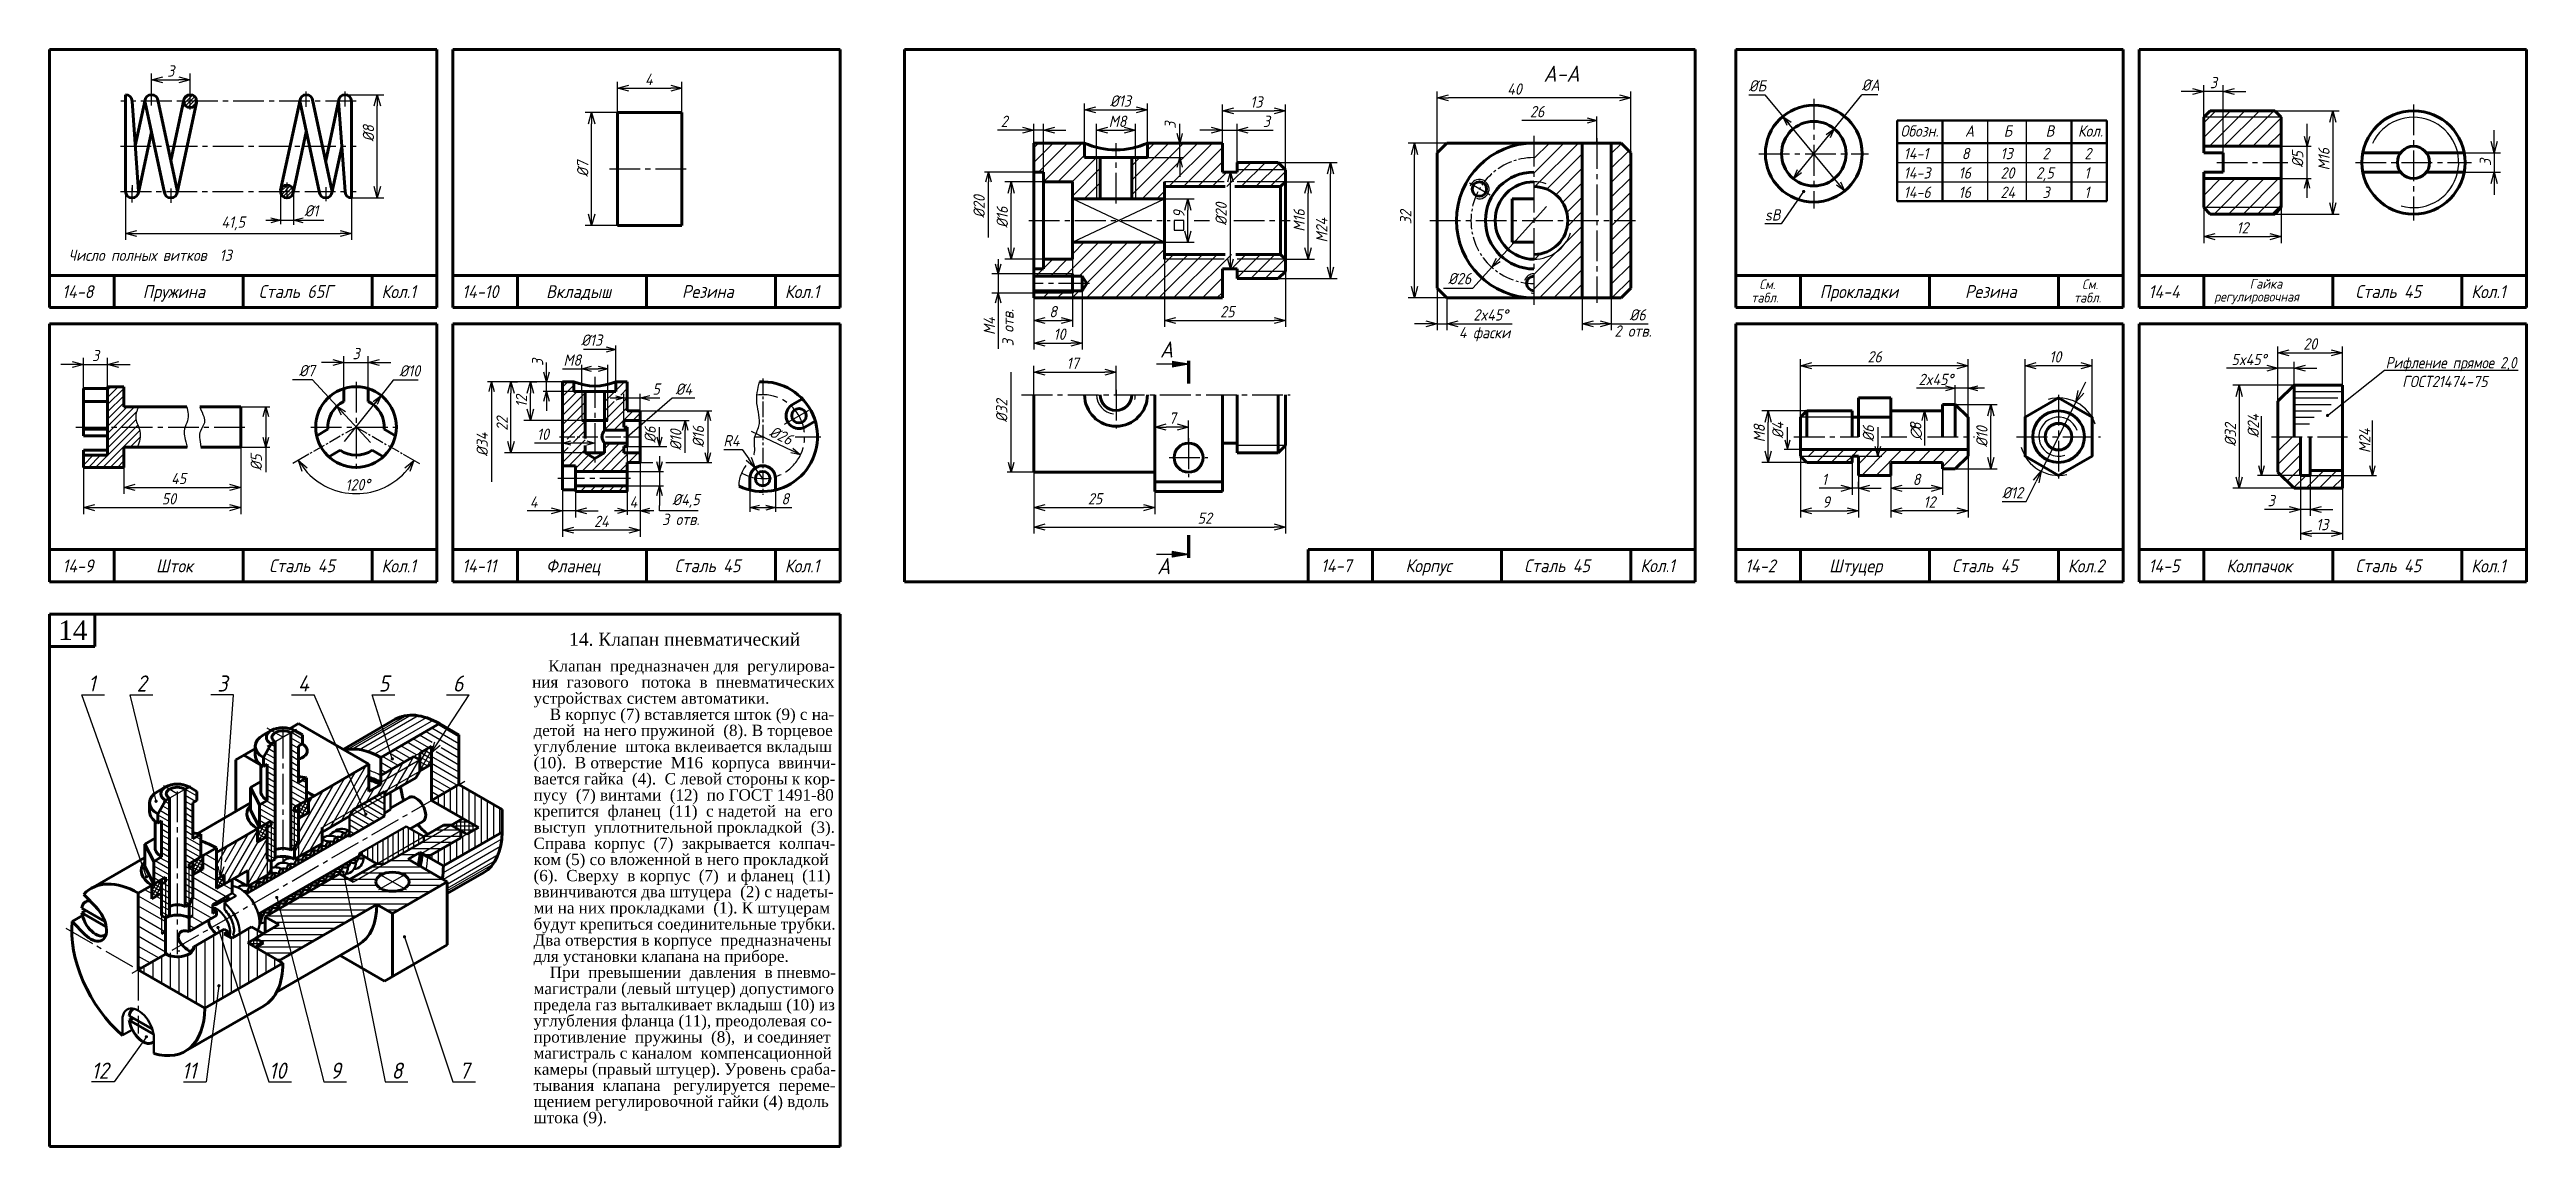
# Model space of a CAD drawing. Header units: millimetres. Extents: x -255 to 513, y 132 to 472.
import ezdxf

# ---------------------------------------------------------------- set-up
doc = ezdxf.new("R2010")
doc.units = ezdxf.units.MM
doc.header["$LTSCALE"] = 0.5
doc.linetypes.add('CENTER2', pattern=[28.575, 19.05, -3.175, 3.175, -3.175])
doc.layers.get('Defpoints').update_dxf_attribs({"color": 5})
doc.styles.get("Standard").update_dxf_attribs({"font": 'isocpeui.ttf', "width": 0.9})
doc.styles.add('стиль1', font='TIMES.TTF')
doc.dimstyles.new('Standart 1', dxfattribs={"dimtxt": 3.5, "dimasz": 3.5, "dimexe": 2, "dimexo": 0, "dimgap": 1, "dimtad": 1, "dimtoh": 1, "dimdec": 0, "dimtxsty": 'Standard', "dimblk": 'OPEN30', "dimcen": 2.5, "dimadec": 0, "dimazin": 0, "dimtfac": 1, "dimtdec": 0, "dimtmove": 0, "dimatfit": 3, "dimldrblk": 'DOTSMALL', "dimfxl": 0, "dimarcsym": 0})
pattern_1 = [(45, (20, -42), (-2.245064, 2.245064), [])]
pattern_2 = [(150, (-285, 112), (-0.79375, -1.374815), [])]
pattern_3 = [(45, (20, -42), (-1.459292, 1.459292), [])]

msp = doc.modelspace()

# ---------------------------------------------------------------- texts
at = {"width": 0.9}
for s, height, p in [('A-A', 5, (208, 462)), ('14-7', 4, (139.04, 310)), ('Корпус', 4, (165.21, 310)), ('Сталь 45', 4, (202, 310)), ('Кол.1', 4, (238, 310))]:
    msp.add_text(s, height=height, dxfattribs=at).set_placement(p)
at = {"color": 7, "lineweight": -3}
for s, height, width, p in [('%%cБ', 3.5, 0.9, (271.6, 459)), ('%%cA', 3.5, 0.9, (306.6, 459.25)), ('%%c1', 3.5, 0.9, (-176, 420.27)), ('sB', 3.5, 0.9, (276.6, 419)), ('Рифление прямое 2,0', 3.5, 0.85, (468.97, 373.19)), ('%%c4', 3.5, 0.9, (-61, 365)), ('ГОСТ21474-75', 3.5, 0.9, (474.08, 367.36)), ('3 отв.', 3.5, 0.9, (-65.18, 324.62)), ('1', 5, 0.9, (-243, 273)), ('2', 5, 0.9, (-228, 273)), ('3', 5, 0.9, (-203, 273)), ('4', 5, 0.9, (-178, 273)), ('5', 5, 0.9, (-153, 273)), ('6', 5, 0.9, (-130, 273)), ('12', 5, 0.9, (-242, 153)), ('10', 5, 0.9, (-187, 153)), ('9', 5, 0.9, (-168, 153)), ('8', 5, 0.9, (-149, 153)), ('7', 5, 0.9, (-128, 153))]:
    msp.add_text(s, height=height, dxfattribs=dict(at, width=width)).set_placement(p)
at = {"color": 7, "width": 0.9}
for s, height, p in [('Обозн.', 3.5, (318.6, 445)), ('А', 3.5, (338.6, 445)), ('Б', 3.5, (350.6, 445)), ('В', 3.5, (363.6, 445)), ('Кол.', 3.5, (373.6, 445)), ('14-1', 3.5, (319.6, 438)), ('8', 3.5, (337.6, 438)), ('13', 3.5, (349.6, 438)), ('2', 3.5, (362.6, 438)), ('2', 3.5, (375.6, 438)), ('14-3', 3.5, (319.6, 432)), ('16', 3.5, (336.6, 432)), ('20', 3.5, (349.6, 432)), ('2,5', 3.5, (360.6, 432)), ('1', 3.5, (375.6, 432)), ('14-6', 3.5, (319.6, 426)), ('16', 3.5, (336.6, 426)), ('24', 3.5, (349.6, 426)), ('3', 3.5, (362.6, 426)), ('1', 3.5, (375.6, 426)), ('Число полных витков  13', 3.5, (-249.1, 406.49)), ('См.', 3, (274.86, 397.72)), ('См.', 3, (374.86, 397.72)), ('Гайка', 3, (426.82, 397.91)), ('14-8', 4, (-251.08, 394.95)), ('Пружина', 4, (-226.11, 394.95)), ('Сталь 65Г', 4, (-190.16, 395)), ('Кол.1', 4, (-152.11, 394.95)), ('14-10', 4, (-127.11, 394.95)), ('Вкладыш', 4, (-101.11, 394.95)), ('Резина', 4, (-59, 395)), ('Кол.1', 4, (-27.11, 394.95)), ('табл.', 3, (272.38, 393.59)), ('Прокладки', 4, (293.6, 394.95)), ('Резина', 4, (338.6, 395)), ('табл.', 3, (372.38, 393.59)), ('14-4', 4, (395.5, 394.95)), ('регулировочная', 3, (415.81, 393.89)), ('Сталь 45', 4, (459.6, 395)), ('Кол.1', 4, (495.5, 394.95)), ('14-9', 4, (-251, 309.95)), ('Шток', 4, (-222, 309.95)), ('Сталь 45', 4, (-186.94, 310)), ('Кол.1', 4, (-152.11, 309.95)), ('14-11', 4, (-127.11, 309.95)), ('Фланец', 4, (-101.11, 309.95)), ('Сталь 45', 4, (-61.28, 310)), ('Кол.1', 4, (-27.11, 309.95)), ('14-2', 4, (270.5, 309.95)), ('Штуцер', 4, (296.5, 309.95)), ('Сталь 45', 4, (334.6, 310)), ('Кол.2', 4, (370.5, 309.95)), ('14-5', 4, (395.5, 309.95)), ('Колпачок', 4, (419.6, 309.95)), ('Сталь 45', 4, (459.6, 310)), ('Кол.1', 4, (495.5, 309.95)), ('11', 5, (-214, 153))]:
    msp.add_text(s, height=height, dxfattribs=at).set_placement(p)
at = {"lineweight": -3, "width": 0.9}
msp.add_text('3 отв.', height=3.5, rotation=90, dxfattribs=at).set_placement((43.76, 380))
for s, height, p in [('4 фаски', 3.5, (181.76, 382.51)), ('2 отв.', 3.5, (229.98, 383)), ('A', 5, (89.13, 376.52)), ('A', 5, (88.27, 309.37))]:
    msp.add_text(s, height=height, dxfattribs=at).set_placement(p)
at = {"color": 7, "lineweight": -3, "width": 0.9}
for s, p in [('∅', (325.08, 351)), ('8', (325.08, 354))]:
    msp.add_text(s, height=3.5, rotation=90, dxfattribs=at).set_placement(p)
at = {"color": 7, "lineweight": 60, "style": 'стиль1'}
msp.add_text('14', height=6, dxfattribs=at).set_placement((-252.3, 289.03))
at = {"color": 7, "style": 'стиль1'}
for s, height, p in [('14. Клапан пневматический', 4, (-94, 287.22)), ('ния  газового   потока  в  пневматических ', 3.5, (-105.45, 274.22)), ('Клапан  предназначен для  регулирова-', 3.5, (-100.45, 279.22)), ('устройствах систем автоматики.', 3.5, (-105, 269.22)), ('детой  на него пружиной  (8). В торцевое', 3.5, (-105, 259.22)), ('В корпус (7) вставляется шток (9) с на-', 3.5, (-100, 264.22)), ('углубление  штока вклеивается вкладыш', 3.5, (-105, 254.22)), ('вается гайка  (4).  С левой стороны к кор-', 3.5, (-105, 244.22)), ('(10).  В отверстие  М16  корпуса  ввинчи-', 3.5, (-105, 249.22)), ('пусу  (7) винтами  (12)  по ГОСТ 1491-80', 3.5, (-105, 239.22)), ('крепится  фланец  (11)  с надетой  на  его', 3.5, (-105, 234.22)), ('выступ  уплотнительной прокладкой  (3).', 3.5, (-105, 229.22)), ('ком (5) со вложенной в него прокладкой', 3.5, (-105, 219.22)), ('Справа  корпус  (7)  закрывается  колпач-', 3.5, (-105, 224.22)), ('(6).  Сверху  в корпус  (7)  и фланец  (11)', 3.5, (-105, 214.22)), ('ввинчиваются два штуцера  (2) с надеты-', 3.5, (-105, 209.22)), ('ми на них прокладками  (1). К штуцерам', 3.5, (-105, 204.22)), ('будут крепиться соединительные трубки.', 3.5, (-105, 199.22)), ('для установки клапана на приборе.', 3.5, (-105, 189.22)), ('Два отверстия в корпусе  предназначены', 3.5, (-105, 194.22)), ('При  превышении  давления  в пневмо-', 3.5, (-100, 184.22)), ('предела газ выталкивает вкладыш (10) из', 3.5, (-105, 174.22)), ('магистрали (левый штуцер) допустимого', 3.5, (-105, 179.22)), ('углубления фланца (11), преодолевая со-', 3.5, (-105, 169.22)), ('противление  пружины  (8),  и соединяет', 3.5, (-105, 164.22)), ('магистраль с каналом  компенсационной', 3.5, (-105, 159.22)), ('камеры (правый штуцер). Уровень сраба-', 3.5, (-105, 154.22)), ('тывания  клапана   регулируется  переме-', 3.5, (-105, 149.22)), ('щением регулировочной гайки (4) вдоль', 3.5, (-105, 144.22)), ('штока (9).', 3.5, (-105, 139.22))]:
    msp.add_text(s, height=height, dxfattribs=at).set_placement(p)
at = {"lineweight": -3, "char_height": 3.5, "attachment_point": 5}
for s, insert in [('26', (206, 452.75)), ('%%c26', (182, 401)), ('%%c7', (-175.24, 372.47))]:
    msp.add_mtext(s, dxfattribs=dict(at, insert=insert))
at = {"lineweight": -3, "char_height": 3.5, "attachment_point": 5, "rotation": 90}
for s, insert in [('3', (92.3, 448.53)), ('%%c20', (108.08, 421)), ('M4', (36.25, 386.27)), ('%%c32', (40.07, 360))]:
    msp.add_mtext(s, dxfattribs=dict(at, insert=insert))
at = {"color": 7, "lineweight": -3, "char_height": 3.5, "attachment_point": 5}
for s, insert, rotation in [('%%c5', (441.68, 438), 90), ('3', (-103.75, 375), 90), ('%%c34', (-120.92, 349.59), 90), ('%%c6', (-68.85, 352.61), 90), ('%%c10', (-60.93, 351), 90), ('%%c16', (-53.93, 352), 90), ('%%c26', (-28.27, 352.38), 334.57652), ('%%c4', (280.6, 354), 90), ('%%c6', (308.68, 353), 90), ('%%c24', (427.93, 355.37), 90), ('M24', (462.47, 350.74), 90), ('%%c5', (-190.93, 344), 90)]:
    msp.add_mtext(s, dxfattribs=dict(at, insert=insert, rotation=rotation))
at = {"insert": (33.07, 423.32), "char_height": 3.5, "attachment_point": 5, "rotation": 90}
msp.add_mtext('%%c20', dxfattribs=at)
at = {"color": 7, "lineweight": -3, "char_height": 3.5, "attachment_point": 5}
for s, insert in [('M8', (-93, 375.75)), ('%%c13', (-87, 381.93)), ('5x45%%d', (426.6, 375.92)), ('%%c10', (-143.36, 372.4)), ('5', (-67, 366.75)), ('2x45%%d', (329.6, 369.75)), ('4', (-74.07, 331.75)), ('%%c4,5', (-57.75, 332.1)), ('8', (-27, 332.75))]:
    msp.add_mtext(s, dxfattribs=dict(at, insert=insert))

# ---------------------------------------------------------------- blocks, each defined once
blk = doc.blocks.new('_Open30')
at = {"color": 0, "linetype": 'ByBlock', "lineweight": -2}
for p, q in [((-1, 0.27), (0, 0)), ((0, 0), (-1, -0.27)), ((0, 0), (-1, 0))]:
    blk.add_line(p, q, dxfattribs=at)
blk = doc.blocks.new('*D56')
at = {"color": 0, "lineweight": -2}
for p, q in [((69.5, 438.5), (69.5, 449)), ((73, 447), (78, 447)), ((81.5, 438.5), (81.5, 449))]:
    blk.add_line(p, q, dxfattribs=at)
at = {"layer": 'Defpoints', "color": 0}
for p in [(81.5, 447), (69.5, 438.5), (81.5, 438.5)]:
    blk.add_point(p, dxfattribs=at)
at = {"color": 0, "lineweight": -2, "xscale": 3.5, "yscale": 3.5, "zscale": 3.5, "rotation": 180}
blk.add_blockref('_Open30', (69.5, 447), dxfattribs=at)
at = {"color": 0, "lineweight": -2, "xscale": 3.5, "yscale": 3.5, "zscale": 3.5}
blk.add_blockref('_Open30', (81.5, 447), dxfattribs=at)
at = {"color": 0, "lineweight": -3, "insert": (75.99, 449.75), "char_height": 3.5, "attachment_point": 5}
blk.add_mtext('M8', dxfattribs=at)
blk = doc.blocks.new('_DotSmall')
at = {"color": 0, "linetype": 'ByBlock', "const_width": 0.5}
blk.add_lwpolyline([(-0.0625, 0, 1), (0.0625, 0, 1)], format="xyb", close=True, dxfattribs=at)
blk = doc.blocks.new('*D57')
at = {"color": 0, "lineweight": -2}
for p, q in [((65.75, 443), (65.75, 455.29)), ((69.25, 453.29), (81.75, 453.29)), ((85.25, 443), (85.25, 455.29))]:
    blk.add_line(p, q, dxfattribs=at)
at = {"layer": 'Defpoints', "color": 0}
for p in [(85.25, 453.29), (65.75, 443), (85.25, 443)]:
    blk.add_point(p, dxfattribs=at)
at = {"color": 0, "lineweight": -2, "xscale": 3.5, "yscale": 3.5, "zscale": 3.5, "rotation": 180}
blk.add_blockref('_Open30', (65.75, 453.29), dxfattribs=at)
at = {"color": 0, "lineweight": -2, "xscale": 3.5, "yscale": 3.5, "zscale": 3.5}
blk.add_blockref('_Open30', (85.25, 453.29), dxfattribs=at)
at = {"color": 0, "lineweight": -3, "insert": (76.89, 456.04), "char_height": 3.5, "attachment_point": 5}
blk.add_mtext('%%c13', dxfattribs=at)
blk = doc.blocks.new('*D58')
at = {"color": 0, "lineweight": -2}
for p, q in [((50, 365), (50, 374)), ((53.5, 372), (72, 372)), ((75.5, 365), (75.5, 374))]:
    blk.add_line(p, q, dxfattribs=at)
at = {"layer": 'Defpoints', "color": 0}
for p in [(75.5, 372), (50, 365), (75.5, 365)]:
    blk.add_point(p, dxfattribs=at)
at = {"color": 0, "lineweight": -2, "xscale": 3.5, "yscale": 3.5, "zscale": 3.5, "rotation": 180}
blk.add_blockref('_Open30', (50, 372), dxfattribs=at)
at = {"color": 0, "lineweight": -2, "xscale": 3.5, "yscale": 3.5, "zscale": 3.5}
blk.add_blockref('_Open30', (75.5, 372), dxfattribs=at)
at = {"color": 0, "lineweight": -3, "insert": (62.06, 374.77), "char_height": 3.5, "attachment_point": 5}
blk.add_mtext('17', dxfattribs=at)
blk = doc.blocks.new('*D59')
at = {"color": 0, "lineweight": -2}
for p, q in [((90.5, 425.75), (99.74, 425.75)), ((97.74, 415.75), (97.74, 422.25)), ((90.5, 412.25), (99.74, 412.25))]:
    blk.add_line(p, q, dxfattribs=at)
at = {"layer": 'Defpoints', "color": 0}
for p in [(90.5, 425.75), (97.74, 425.75), (90.5, 412.25)]:
    blk.add_point(p, dxfattribs=at)
at = {"color": 0, "lineweight": -2, "xscale": 3.5, "yscale": 3.5, "zscale": 3.5}
for p, rotation in [((97.74, 425.75), 90), ((97.74, 412.25), 270)]:
    blk.add_blockref('_Open30', p, dxfattribs=dict(at, rotation=rotation))
at = {"color": 0, "lineweight": -3, "insert": (94.99, 421), "char_height": 3.5, "attachment_point": 5, "rotation": 90}
blk.add_mtext('9', dxfattribs=at)
blk = doc.blocks.new('*D60')
at = {"color": 0, "lineweight": -2}
for p, q in [((220, 395), (220, 385)), ((229, 395), (229, 385)), ((223.5, 387), (225.5, 387)), ((229, 387), (240.44, 387))]:
    blk.add_line(p, q, dxfattribs=at)
at = {"layer": 'Defpoints', "color": 0}
for p in [(220, 395), (229, 395), (229, 387)]:
    blk.add_point(p, dxfattribs=at)
at = {"color": 0, "lineweight": -2, "xscale": 3.5, "yscale": 3.5, "zscale": 3.5, "rotation": 180}
blk.add_blockref('_Open30', (220, 387), dxfattribs=at)
at = {"color": 0, "lineweight": -2, "xscale": 3.5, "yscale": 3.5, "zscale": 3.5}
blk.add_blockref('_Open30', (229, 387), dxfattribs=at)
at = {"color": 0, "lineweight": -3, "insert": (237.15, 389.75), "char_height": 3.5, "attachment_point": 5}
blk.add_mtext('%%c6', dxfattribs=at)
blk = doc.blocks.new('*D61')
at = {"color": 0, "lineweight": -2}
for p, q in [((87.5, 354), (87.5, 357)), ((94.5, 355), (91, 355)), ((98, 350), (98, 357))]:
    blk.add_line(p, q, dxfattribs=at)
at = {"layer": 'Defpoints', "color": 0}
for p in [(87.5, 355), (87.5, 354), (98, 350)]:
    blk.add_point(p, dxfattribs=at)
at = {"color": 0, "lineweight": -2, "xscale": 3.5, "yscale": 3.5, "zscale": 3.5, "rotation": 180}
blk.add_blockref('_Open30', (87.5, 355), dxfattribs=at)
at = {"color": 0, "lineweight": -2, "xscale": 3.5, "yscale": 3.5, "zscale": 3.5}
blk.add_blockref('_Open30', (98, 355), dxfattribs=at)
at = {"color": 0, "lineweight": -3, "insert": (93, 357.77), "char_height": 3.5, "attachment_point": 5}
blk.add_mtext('7', dxfattribs=at)
blk = doc.blocks.new('*D62')
at = {"color": 0, "lineweight": -2}
for p, q in [((175, 398), (175, 385)), ((178, 395), (178, 385)), ((171.5, 387), (168, 387)), ((175, 387), (178, 387)), ((181.5, 387), (198.23, 387))]:
    blk.add_line(p, q, dxfattribs=at)
at = {"layer": 'Defpoints', "color": 0}
for p in [(175, 398), (178, 395), (178, 387)]:
    blk.add_point(p, dxfattribs=at)
at = {"color": 0, "lineweight": -2, "xscale": 3.5, "yscale": 3.5, "zscale": 3.5}
blk.add_blockref('_Open30', (175, 387), dxfattribs=at)
at = {"color": 0, "lineweight": -2, "xscale": 3.5, "yscale": 3.5, "zscale": 3.5, "rotation": 180}
blk.add_blockref('_Open30', (178, 387), dxfattribs=at)
at = {"color": 0, "lineweight": -3, "insert": (191.62, 389.75), "char_height": 3.5, "attachment_point": 5}
blk.add_mtext('2x45%%d', dxfattribs=at)
blk = doc.blocks.new('*D63')
at = {"color": 0, "lineweight": -2}
for p, q in [((178, 443), (166, 443)), ((168, 398.5), (168, 439.5)), ((178, 395), (166, 395))]:
    blk.add_line(p, q, dxfattribs=at)
at = {"layer": 'Defpoints', "color": 0}
for p in [(168, 443), (178, 443), (178, 395)]:
    blk.add_point(p, dxfattribs=at)
at = {"color": 0, "lineweight": -2, "xscale": 3.5, "yscale": 3.5, "zscale": 3.5}
for p, rotation in [((168, 443), 90), ((168, 395), 270)]:
    blk.add_blockref('_Open30', p, dxfattribs=dict(at, rotation=rotation))
at = {"color": 0, "lineweight": -3, "insert": (165.25, 420), "char_height": 3.5, "attachment_point": 5, "rotation": 90}
blk.add_mtext('32', dxfattribs=at)
blk = doc.blocks.new('*D64')
at = {"color": 0, "lineweight": -2}
for p, q in [((175, 440), (175, 459)), ((231.5, 457), (178.5, 457)), ((235, 440), (235, 459))]:
    blk.add_line(p, q, dxfattribs=at)
at = {"layer": 'Defpoints', "color": 0}
for p in [(175, 457), (175, 440), (235, 440)]:
    blk.add_point(p, dxfattribs=at)
at = {"color": 0, "lineweight": -2, "xscale": 3.5, "yscale": 3.5, "zscale": 3.5, "rotation": 180}
blk.add_blockref('_Open30', (175, 457), dxfattribs=at)
at = {"color": 0, "lineweight": -2, "xscale": 3.5, "yscale": 3.5, "zscale": 3.5}
blk.add_blockref('_Open30', (235, 457), dxfattribs=at)
at = {"color": 0, "lineweight": -3, "insert": (199, 459.75), "char_height": 3.5, "attachment_point": 5}
blk.add_mtext('40', dxfattribs=at)
blk = doc.blocks.new('*D65')
at = {"color": 0, "lineweight": -2}
for p, q in [((62, 407), (62, 386)), ((50, 395), (50, 386)), ((53.5, 388), (58.5, 388))]:
    blk.add_line(p, q, dxfattribs=at)
at = {"layer": 'Defpoints', "color": 0}
for p in [(62, 407), (50, 395), (62, 388)]:
    blk.add_point(p, dxfattribs=at)
at = {"color": 0, "lineweight": -2, "xscale": 3.5, "yscale": 3.5, "zscale": 3.5, "rotation": 180}
blk.add_blockref('_Open30', (50, 388), dxfattribs=at)
at = {"color": 0, "lineweight": -2, "xscale": 3.5, "yscale": 3.5, "zscale": 3.5}
blk.add_blockref('_Open30', (62, 388), dxfattribs=at)
at = {"color": 0, "lineweight": -3, "insert": (56, 390.75), "char_height": 3.5, "attachment_point": 5}
blk.add_mtext('8', dxfattribs=at)
blk = doc.blocks.new('*D66')
at = {"color": 0, "lineweight": -2}
for p, q in [((65, 397.25), (65, 379)), ((50, 386.75), (50, 379)), ((53.5, 381), (61.5, 381))]:
    blk.add_line(p, q, dxfattribs=at)
at = {"layer": 'Defpoints', "color": 0}
for p in [(65, 397.25), (50, 386.75), (65, 381)]:
    blk.add_point(p, dxfattribs=at)
at = {"color": 0, "lineweight": -2, "xscale": 3.5, "yscale": 3.5, "zscale": 3.5, "rotation": 180}
blk.add_blockref('_Open30', (50, 381), dxfattribs=at)
at = {"color": 0, "lineweight": -2, "xscale": 3.5, "yscale": 3.5, "zscale": 3.5}
blk.add_blockref('_Open30', (65, 381), dxfattribs=at)
at = {"color": 0, "lineweight": -3, "insert": (58, 383.75), "char_height": 3.5, "attachment_point": 5}
blk.add_mtext('10', dxfattribs=at)
blk = doc.blocks.new('*D67')
at = {"color": 0, "lineweight": -2}
for p, q in [((53, 431), (41, 431)), ((43, 410.5), (43, 427.5)), ((53, 407), (41, 407))]:
    blk.add_line(p, q, dxfattribs=at)
at = {"layer": 'Defpoints', "color": 0}
for p in [(43, 431), (53, 431), (53, 407)]:
    blk.add_point(p, dxfattribs=at)
at = {"color": 0, "lineweight": -2, "xscale": 3.5, "yscale": 3.5, "zscale": 3.5}
for p, rotation in [((43, 431), 90), ((43, 407), 270)]:
    blk.add_blockref('_Open30', p, dxfattribs=dict(at, rotation=rotation))
at = {"color": 0, "lineweight": -3, "insert": (40.25, 420), "char_height": 3.5, "attachment_point": 5, "rotation": 90}
blk.add_mtext('%%c16', dxfattribs=at)
blk = doc.blocks.new('*D68')
at = {"color": 0, "lineweight": -2}
for p, q in [((90.5, 407), (90.5, 386)), ((128, 403.25), (128, 386)), ((94, 388), (124.5, 388))]:
    blk.add_line(p, q, dxfattribs=at)
at = {"layer": 'Defpoints', "color": 0}
for p in [(90.5, 407), (128, 403.25), (128, 388)]:
    blk.add_point(p, dxfattribs=at)
at = {"color": 0, "lineweight": -2, "xscale": 3.5, "yscale": 3.5, "zscale": 3.5, "rotation": 180}
blk.add_blockref('_Open30', (90.5, 388), dxfattribs=at)
at = {"color": 0, "lineweight": -2, "xscale": 3.5, "yscale": 3.5, "zscale": 3.5}
blk.add_blockref('_Open30', (128, 388), dxfattribs=at)
at = {"color": 0, "lineweight": -3, "insert": (110, 390.75), "char_height": 3.5, "attachment_point": 5}
blk.add_mtext('25', dxfattribs=at)
blk = doc.blocks.new('*D69')
at = {"color": 0, "lineweight": -2}
for p, q in [((108.5, 443), (108.5, 455)), ((112, 453), (124.5, 453)), ((128, 434.75), (128, 455))]:
    blk.add_line(p, q, dxfattribs=at)
at = {"layer": 'Defpoints', "color": 0}
for p in [(128, 453), (108.5, 443), (128, 434.75)]:
    blk.add_point(p, dxfattribs=at)
at = {"color": 0, "lineweight": -2, "xscale": 3.5, "yscale": 3.5, "zscale": 3.5, "rotation": 180}
blk.add_blockref('_Open30', (108.5, 453), dxfattribs=at)
at = {"color": 0, "lineweight": -2, "xscale": 3.5, "yscale": 3.5, "zscale": 3.5}
blk.add_blockref('_Open30', (128, 453), dxfattribs=at)
at = {"color": 0, "lineweight": -3, "insert": (119, 455.75), "char_height": 3.5, "attachment_point": 5}
blk.add_mtext('13', dxfattribs=at)
blk = doc.blocks.new('*D70')
at = {"color": 0, "lineweight": -2}
for p, q in [((105, 447), (101.5, 447)), ((108.5, 443), (108.5, 449)), ((108.5, 447), (113, 447)), ((113, 437), (113, 449)), ((116.5, 447), (124.23, 447))]:
    blk.add_line(p, q, dxfattribs=at)
at = {"layer": 'Defpoints', "color": 0}
for p in [(108.5, 447), (108.5, 443), (113, 437)]:
    blk.add_point(p, dxfattribs=at)
at = {"color": 0, "lineweight": -2, "xscale": 3.5, "yscale": 3.5, "zscale": 3.5}
blk.add_blockref('_Open30', (108.5, 447), dxfattribs=at)
at = {"color": 0, "lineweight": -2, "xscale": 3.5, "yscale": 3.5, "zscale": 3.5, "rotation": 180}
blk.add_blockref('_Open30', (113, 447), dxfattribs=at)
at = {"color": 0, "lineweight": -3, "insert": (122.12, 449.75), "char_height": 3.5, "attachment_point": 5}
blk.add_mtext('3', dxfattribs=at)
blk = doc.blocks.new('*D71')
at = {"color": 0, "lineweight": -2}
for p, q in [((128, 431), (137, 431)), ((135, 410.5), (135, 427.5)), ((128, 407), (137, 407))]:
    blk.add_line(p, q, dxfattribs=at)
at = {"layer": 'Defpoints', "color": 0}
for p in [(128, 431), (135, 431), (128, 407)]:
    blk.add_point(p, dxfattribs=at)
at = {"color": 0, "lineweight": -2, "xscale": 3.5, "yscale": 3.5, "zscale": 3.5}
for p, rotation in [((135, 431), 90), ((135, 407), 270)]:
    blk.add_blockref('_Open30', p, dxfattribs=dict(at, rotation=rotation))
at = {"color": 0, "lineweight": -3, "insert": (132.25, 419), "char_height": 3.5, "attachment_point": 5, "rotation": 90}
blk.add_mtext('M16', dxfattribs=at)
blk = doc.blocks.new('*D72')
at = {"color": 0, "lineweight": -2}
for p, q in [((125.75, 437), (144, 437)), ((142, 404.5), (142, 433.5)), ((125.75, 401), (144, 401))]:
    blk.add_line(p, q, dxfattribs=at)
at = {"layer": 'Defpoints', "color": 0}
for p in [(125.75, 437), (142, 437), (125.75, 401)]:
    blk.add_point(p, dxfattribs=at)
at = {"color": 0, "lineweight": -2, "xscale": 3.5, "yscale": 3.5, "zscale": 3.5}
for p, rotation in [((142, 437), 90), ((142, 401), 270)]:
    blk.add_blockref('_Open30', p, dxfattribs=dict(at, rotation=rotation))
at = {"color": 0, "lineweight": -3, "insert": (139.25, 416), "char_height": 3.5, "attachment_point": 5, "rotation": 90}
blk.add_mtext('M24', dxfattribs=at)
blk = doc.blocks.new('*D73')
at = {"color": 0, "lineweight": -2}
for p, q in [((128, 349.25), (128, 322)), ((50, 341), (50, 322)), ((53.5, 324), (124.5, 324))]:
    blk.add_line(p, q, dxfattribs=at)
at = {"layer": 'Defpoints', "color": 0}
for p in [(128, 349.25), (50, 341), (128, 324)]:
    blk.add_point(p, dxfattribs=at)
at = {"color": 0, "lineweight": -2, "xscale": 3.5, "yscale": 3.5, "zscale": 3.5, "rotation": 180}
blk.add_blockref('_Open30', (50, 324), dxfattribs=at)
at = {"color": 0, "lineweight": -2, "xscale": 3.5, "yscale": 3.5, "zscale": 3.5}
blk.add_blockref('_Open30', (128, 324), dxfattribs=at)
at = {"color": 0, "lineweight": -3, "insert": (103, 326.75), "char_height": 3.5, "attachment_point": 5}
blk.add_mtext('52', dxfattribs=at)
blk = doc.blocks.new('*D74')
at = {"color": 0, "lineweight": -2}
for p, q in [((50, 341), (50, 328)), ((87.5, 335), (87.5, 328)), ((53.5, 330), (84, 330))]:
    blk.add_line(p, q, dxfattribs=at)
at = {"layer": 'Defpoints', "color": 0}
for p in [(50, 341), (87.5, 335), (87.5, 330)]:
    blk.add_point(p, dxfattribs=at)
at = {"color": 0, "lineweight": -2, "xscale": 3.5, "yscale": 3.5, "zscale": 3.5, "rotation": 180}
blk.add_blockref('_Open30', (50, 330), dxfattribs=at)
at = {"color": 0, "lineweight": -2, "xscale": 3.5, "yscale": 3.5, "zscale": 3.5}
blk.add_blockref('_Open30', (87.5, 330), dxfattribs=at)
at = {"color": 0, "lineweight": -3, "insert": (69, 332.75), "char_height": 3.5, "attachment_point": 5}
blk.add_mtext('25', dxfattribs=at)
blk = doc.blocks.new('*D75')
at = {"color": 0, "lineweight": -2}
for p, q in [((46.5, 447), (38.76, 447)), ((50, 443), (50, 449)), ((53, 447), (50, 447)), ((53, 434), (53, 449)), ((56.5, 447), (60, 447))]:
    blk.add_line(p, q, dxfattribs=at)
at = {"layer": 'Defpoints', "color": 0}
for p in [(53, 447), (50, 443), (53, 434)]:
    blk.add_point(p, dxfattribs=at)
at = {"color": 0, "lineweight": -2, "xscale": 3.5, "yscale": 3.5, "zscale": 3.5}
blk.add_blockref('_Open30', (50, 447), dxfattribs=at)
at = {"color": 0, "lineweight": -2, "xscale": 3.5, "yscale": 3.5, "zscale": 3.5, "rotation": 180}
blk.add_blockref('_Open30', (53, 447), dxfattribs=at)
at = {"color": 0, "lineweight": -3, "insert": (40.88, 449.75), "char_height": 3.5, "attachment_point": 5}
blk.add_mtext('2', dxfattribs=at)
blk = doc.blocks.new('*D86')
at = {"color": 0, "lineweight": -2}
for p, q in [((434.6, 453), (454.6, 453)), ((452.6, 449.5), (452.6, 424.5)), ((434.6, 421), (454.6, 421))]:
    blk.add_line(p, q, dxfattribs=at)
at = {"layer": 'Defpoints', "color": 0}
for p in [(434.6, 453), (434.6, 421), (452.6, 421)]:
    blk.add_point(p, dxfattribs=at)
at = {"color": 0, "lineweight": -2, "xscale": 3.5, "yscale": 3.5, "zscale": 3.5}
for p, rotation in [((452.6, 453), 90), ((452.6, 421), 270)]:
    blk.add_blockref('_Open30', p, dxfattribs=dict(at, rotation=rotation))
at = {"color": 0, "lineweight": -3, "insert": (449.85, 438), "char_height": 3.5, "attachment_point": 5, "rotation": 90}
blk.add_mtext('M16', dxfattribs=at)
blk = doc.blocks.new('*D87')
at = {"color": 0, "lineweight": -2}
for p, q in [((412.6, 451), (412.6, 461)), ((418.6, 440), (418.6, 461)), ((409.1, 459), (405.6, 459)), ((418.6, 459), (412.6, 459)), ((422.1, 459), (425.6, 459))]:
    blk.add_line(p, q, dxfattribs=at)
at = {"layer": 'Defpoints', "color": 0}
for p in [(412.6, 459), (412.6, 451), (418.6, 440)]:
    blk.add_point(p, dxfattribs=at)
at = {"color": 0, "lineweight": -2, "xscale": 3.5, "yscale": 3.5, "zscale": 3.5}
blk.add_blockref('_Open30', (412.6, 459), dxfattribs=at)
at = {"color": 0, "lineweight": -2, "xscale": 3.5, "yscale": 3.5, "zscale": 3.5, "rotation": 180}
blk.add_blockref('_Open30', (418.6, 459), dxfattribs=at)
at = {"color": 0, "lineweight": -3, "insert": (415.6, 461.75), "char_height": 3.5, "attachment_point": 5}
blk.add_mtext('3', dxfattribs=at)
blk = doc.blocks.new('*D88')
at = {"color": 0, "lineweight": -2}
for p, q in [((412.6, 423), (412.6, 412)), ((436.6, 423), (436.6, 412)), ((416.1, 414), (433.1, 414))]:
    blk.add_line(p, q, dxfattribs=at)
at = {"layer": 'Defpoints', "color": 0}
for p in [(412.6, 423), (436.6, 423), (436.6, 414)]:
    blk.add_point(p, dxfattribs=at)
at = {"color": 0, "lineweight": -2, "xscale": 3.5, "yscale": 3.5, "zscale": 3.5, "rotation": 180}
blk.add_blockref('_Open30', (412.6, 414), dxfattribs=at)
at = {"color": 0, "lineweight": -2, "xscale": 3.5, "yscale": 3.5, "zscale": 3.5}
blk.add_blockref('_Open30', (436.6, 414), dxfattribs=at)
at = {"color": 0, "lineweight": -3, "insert": (424.6, 416.75), "char_height": 3.5, "attachment_point": 5}
blk.add_mtext('12', dxfattribs=at)
blk = doc.blocks.new('*D89')
at = {"color": 0, "lineweight": -2}
for p, q in [((502.6, 443.5), (502.6, 447)), ((493.32, 440), (504.6, 440)), ((502.6, 440), (502.6, 434)), ((493.32, 434), (504.6, 434)), ((502.6, 430.5), (502.6, 427))]:
    blk.add_line(p, q, dxfattribs=at)
at = {"layer": 'Defpoints', "color": 0}
for p in [(493.32, 440), (493.32, 434), (502.6, 434)]:
    blk.add_point(p, dxfattribs=at)
at = {"color": 0, "lineweight": -2, "xscale": 3.5, "yscale": 3.5, "zscale": 3.5}
for p, rotation in [((502.6, 440), 270), ((502.6, 434), 90)]:
    blk.add_blockref('_Open30', p, dxfattribs=dict(at, rotation=rotation))
at = {"color": 0, "lineweight": -3, "insert": (499.85, 437), "char_height": 3.5, "attachment_point": 5, "rotation": 90}
blk.add_mtext('3', dxfattribs=at)
blk = doc.blocks.new('*D90')
at = {"color": 0, "lineweight": -2}
for p, q in [((287.6, 358), (287.6, 376)), ((336.1, 374), (291.1, 374)), ((339.6, 369.25), (339.6, 376))]:
    blk.add_line(p, q, dxfattribs=at)
at = {"layer": 'Defpoints', "color": 0}
for p in [(287.6, 374), (339.6, 369.25), (287.6, 358)]:
    blk.add_point(p, dxfattribs=at)
at = {"color": 0, "lineweight": -2, "xscale": 3.5, "yscale": 3.5, "zscale": 3.5, "rotation": 180}
blk.add_blockref('_Open30', (287.6, 374), dxfattribs=at)
at = {"color": 0, "lineweight": -2, "xscale": 3.5, "yscale": 3.5, "zscale": 3.5}
blk.add_blockref('_Open30', (339.6, 374), dxfattribs=at)
at = {"color": 0, "lineweight": -3, "insert": (310.6, 376.75), "char_height": 3.5, "attachment_point": 5}
blk.add_mtext('26', dxfattribs=at)
blk = doc.blocks.new('*D91')
at = {"color": 0, "lineweight": -2}
for p, q in [((303.6, 344), (303.6, 334)), ((305.6, 336), (305.6, 338)), ((300.1, 336), (293.46, 336)), ((305.6, 336), (303.6, 336)), ((309.1, 336), (312.6, 336))]:
    blk.add_line(p, q, dxfattribs=at)
at = {"layer": 'Defpoints', "color": 0}
for p in [(303.6, 344), (305.6, 336), (305.6, 336)]:
    blk.add_point(p, dxfattribs=at)
at = {"color": 0, "lineweight": -2, "xscale": 3.5, "yscale": 3.5, "zscale": 3.5}
blk.add_blockref('_Open30', (303.6, 336), dxfattribs=at)
at = {"color": 0, "lineweight": -2, "xscale": 3.5, "yscale": 3.5, "zscale": 3.5, "rotation": 180}
blk.add_blockref('_Open30', (305.6, 336), dxfattribs=at)
at = {"color": 0, "lineweight": -3, "insert": (295.03, 338.75), "char_height": 3.5, "attachment_point": 5}
blk.add_mtext('1', dxfattribs=at)
blk = doc.blocks.new('*D92')
at = {"color": 0, "lineweight": -2}
for p, q in [((287.6, 346), (287.6, 327)), ((305.6, 340), (305.6, 327)), ((291.1, 329), (302.1, 329))]:
    blk.add_line(p, q, dxfattribs=at)
at = {"layer": 'Defpoints', "color": 0}
for p in [(287.6, 346), (305.6, 340), (305.6, 329)]:
    blk.add_point(p, dxfattribs=at)
at = {"color": 0, "lineweight": -2, "xscale": 3.5, "yscale": 3.5, "zscale": 3.5, "rotation": 180}
blk.add_blockref('_Open30', (287.6, 329), dxfattribs=at)
at = {"color": 0, "lineweight": -2, "xscale": 3.5, "yscale": 3.5, "zscale": 3.5}
blk.add_blockref('_Open30', (305.6, 329), dxfattribs=at)
at = {"color": 0, "lineweight": -3, "insert": (295.6, 331.75), "char_height": 3.5, "attachment_point": 5}
blk.add_mtext('9', dxfattribs=at)
blk = doc.blocks.new('*D93')
at = {"color": 0, "lineweight": -2}
for p, q in [((289.6, 360), (275.6, 360)), ((277.6, 347.5), (277.6, 356.5)), ((289.6, 344), (275.6, 344))]:
    blk.add_line(p, q, dxfattribs=at)
at = {"layer": 'Defpoints', "color": 0}
for p in [(277.6, 360), (289.6, 360), (289.6, 344)]:
    blk.add_point(p, dxfattribs=at)
at = {"color": 0, "lineweight": -2, "xscale": 3.5, "yscale": 3.5, "zscale": 3.5}
for p, rotation in [((277.6, 360), 90), ((277.6, 344), 270)]:
    blk.add_blockref('_Open30', p, dxfattribs=dict(at, rotation=rotation))
at = {"color": 0, "lineweight": -3, "insert": (274.85, 353), "char_height": 3.5, "attachment_point": 5, "rotation": 90}
blk.add_mtext('M8', dxfattribs=at)
blk = doc.blocks.new('*D94')
at = {"color": 0, "lineweight": -2}
for p, q in [((357.21, 358), (357.21, 376)), ((374.49, 374), (360.71, 374)), ((377.99, 358), (377.99, 376))]:
    blk.add_line(p, q, dxfattribs=at)
at = {"layer": 'Defpoints', "color": 0}
for p in [(357.21, 374), (357.21, 358), (377.99, 358)]:
    blk.add_point(p, dxfattribs=at)
at = {"color": 0, "lineweight": -2, "xscale": 3.5, "yscale": 3.5, "zscale": 3.5, "rotation": 180}
blk.add_blockref('_Open30', (357.21, 374), dxfattribs=at)
at = {"color": 0, "lineweight": -2, "xscale": 3.5, "yscale": 3.5, "zscale": 3.5}
blk.add_blockref('_Open30', (377.99, 374), dxfattribs=at)
at = {"color": 0, "lineweight": -3, "insert": (366.6, 376.75), "char_height": 3.5, "attachment_point": 5}
blk.add_mtext('10', dxfattribs=at)
blk = doc.blocks.new('*D95')
at = {"color": 0, "lineweight": -2}
for p, q in [((315.6, 340), (315.6, 334)), ((331.6, 342), (331.6, 334)), ((319.1, 336), (328.1, 336))]:
    blk.add_line(p, q, dxfattribs=at)
at = {"layer": 'Defpoints', "color": 0}
for p in [(315.6, 340), (331.6, 342), (331.6, 336)]:
    blk.add_point(p, dxfattribs=at)
at = {"color": 0, "lineweight": -2, "xscale": 3.5, "yscale": 3.5, "zscale": 3.5, "rotation": 180}
blk.add_blockref('_Open30', (315.6, 336), dxfattribs=at)
at = {"color": 0, "lineweight": -2, "xscale": 3.5, "yscale": 3.5, "zscale": 3.5}
blk.add_blockref('_Open30', (331.6, 336), dxfattribs=at)
at = {"color": 0, "lineweight": -3, "insert": (323.6, 338.75), "char_height": 3.5, "attachment_point": 5}
blk.add_mtext('8', dxfattribs=at)
blk = doc.blocks.new('*D96')
at = {"color": 0, "lineweight": -2}
for p, q in [((339.6, 346), (339.6, 327)), ((315.6, 336), (315.6, 327)), ((336.1, 329), (319.1, 329))]:
    blk.add_line(p, q, dxfattribs=at)
at = {"layer": 'Defpoints', "color": 0}
for p in [(339.6, 346), (315.6, 336), (315.6, 329)]:
    blk.add_point(p, dxfattribs=at)
at = {"color": 0, "lineweight": -2, "xscale": 3.5, "yscale": 3.5, "zscale": 3.5, "rotation": 180}
blk.add_blockref('_Open30', (315.6, 329), dxfattribs=at)
at = {"color": 0, "lineweight": -2, "xscale": 3.5, "yscale": 3.5, "zscale": 3.5}
blk.add_blockref('_Open30', (339.6, 329), dxfattribs=at)
at = {"color": 0, "lineweight": -3, "insert": (327.6, 331.75), "char_height": 3.5, "attachment_point": 5}
blk.add_mtext('12', dxfattribs=at)
blk = doc.blocks.new('*D97')
at = {"color": 0, "lineweight": -2}
for p, q in [((335.6, 362), (348.6, 362)), ((346.6, 345.5), (346.6, 358.5)), ((335.6, 342), (348.6, 342))]:
    blk.add_line(p, q, dxfattribs=at)
at = {"layer": 'Defpoints', "color": 0}
for p in [(335.6, 362), (346.6, 362), (335.6, 342)]:
    blk.add_point(p, dxfattribs=at)
at = {"color": 0, "lineweight": -2, "xscale": 3.5, "yscale": 3.5, "zscale": 3.5}
for p, rotation in [((346.6, 362), 90), ((346.6, 342), 270)]:
    blk.add_blockref('_Open30', p, dxfattribs=dict(at, rotation=rotation))
at = {"color": 0, "lineweight": -3, "insert": (343.85, 352), "char_height": 3.5, "attachment_point": 5, "rotation": 90}
blk.add_mtext('%%c10', dxfattribs=at)
blk = doc.blocks.new('*D98')
at = {"color": 0, "lineweight": -2}
for p, q in [((374.53, 365.86), (376.1, 368.99)), ((372.97, 362.73), (362.24, 341.27)), ((357.54, 331.88), (360.67, 338.14)), ((350.15, 331.88), (357.54, 331.88))]:
    blk.add_line(p, q, dxfattribs=at)
at = {"layer": 'Defpoints', "color": 0}
for p in [(372.97, 362.73), (362.24, 341.27)]:
    blk.add_point(p, dxfattribs=at)
at = {"color": 0, "lineweight": -2, "xscale": 3.5, "yscale": 3.5, "zscale": 3.5}
for p, rotation in [((372.97, 362.73), 243.4349488229222), ((362.24, 341.27), 63.43494882292214)]:
    blk.add_blockref('_Open30', p, dxfattribs=dict(at, rotation=rotation))
at = {"color": 0, "lineweight": -3, "insert": (353.35, 334.63), "char_height": 3.5, "attachment_point": 5}
blk.add_mtext('%%c12', dxfattribs=at)
blk = doc.blocks.new('*D99')
at = {"color": 0, "lineweight": -2}
for p, q in [((435.6, 363), (435.6, 380)), ((439.1, 378), (452.1, 378)), ((455.6, 368), (455.6, 380))]:
    blk.add_line(p, q, dxfattribs=at)
at = {"layer": 'Defpoints', "color": 0}
for p in [(455.6, 378), (435.6, 363), (455.6, 368)]:
    blk.add_point(p, dxfattribs=at)
at = {"color": 0, "lineweight": -2, "xscale": 3.5, "yscale": 3.5, "zscale": 3.5, "rotation": 180}
blk.add_blockref('_Open30', (435.6, 378), dxfattribs=at)
at = {"color": 0, "lineweight": -2, "xscale": 3.5, "yscale": 3.5, "zscale": 3.5}
blk.add_blockref('_Open30', (455.6, 378), dxfattribs=at)
at = {"color": 0, "lineweight": -3, "insert": (445.6, 380.75), "char_height": 3.5, "attachment_point": 5}
blk.add_mtext('20', dxfattribs=at)
blk = doc.blocks.new('*D100')
at = {"color": 0, "lineweight": -2}
for p, q in [((440.6, 368), (421.6, 368)), ((423.6, 364.5), (423.6, 339.5)), ((440.6, 336), (421.6, 336))]:
    blk.add_line(p, q, dxfattribs=at)
at = {"layer": 'Defpoints', "color": 0}
for p in [(440.6, 368), (423.6, 336), (440.6, 336)]:
    blk.add_point(p, dxfattribs=at)
at = {"color": 0, "lineweight": -2, "xscale": 3.5, "yscale": 3.5, "zscale": 3.5}
for p, rotation in [((423.6, 368), 90), ((423.6, 336), 270)]:
    blk.add_blockref('_Open30', p, dxfattribs=dict(at, rotation=rotation))
at = {"color": 0, "lineweight": -3, "insert": (420.85, 352.6), "char_height": 3.5, "attachment_point": 5, "rotation": 90}
blk.add_mtext('%%c32', dxfattribs=at)
blk = doc.blocks.new('*D101')
at = {"color": 0, "lineweight": -2}
for p, q in [((442.6, 340), (442.6, 320)), ((455.6, 336), (455.6, 320)), ((452.1, 322), (446.1, 322))]:
    blk.add_line(p, q, dxfattribs=at)
at = {"layer": 'Defpoints', "color": 0}
for p in [(442.6, 340), (455.6, 336), (442.6, 322)]:
    blk.add_point(p, dxfattribs=at)
at = {"color": 0, "lineweight": -2, "xscale": 3.5, "yscale": 3.5, "zscale": 3.5, "rotation": 180}
blk.add_blockref('_Open30', (442.6, 322), dxfattribs=at)
at = {"color": 0, "lineweight": -2, "xscale": 3.5, "yscale": 3.5, "zscale": 3.5}
blk.add_blockref('_Open30', (455.6, 322), dxfattribs=at)
at = {"color": 0, "lineweight": -3, "insert": (449.31, 324.75), "char_height": 3.5, "attachment_point": 5}
blk.add_mtext('13', dxfattribs=at)
blk = doc.blocks.new('*D102')
at = {"color": 0, "lineweight": -2}
for p, q in [((432.1, 373.24), (419.6, 373.24)), ((435.6, 363), (435.6, 375.24)), ((440.6, 373.24), (435.6, 373.24)), ((440.6, 368), (440.6, 375.24)), ((444.1, 373.24), (447.6, 373.24))]:
    blk.add_line(p, q, dxfattribs=at)
at = {"layer": 'Defpoints', "color": 0}
for p in [(440.6, 373.24), (435.6, 363), (440.6, 368)]:
    blk.add_point(p, dxfattribs=at)
at = {"color": 0, "lineweight": -2, "xscale": 3.5, "yscale": 3.5, "zscale": 3.5}
blk.add_blockref('_Open30', (435.6, 373.24), dxfattribs=at)
at = {"color": 0, "lineweight": -2, "xscale": 3.5, "yscale": 3.5, "zscale": 3.5, "rotation": 180}
blk.add_blockref('_Open30', (440.6, 373.24), dxfattribs=at)
blk = doc.blocks.new('*D103')
at = {"color": 0, "lineweight": -2}
for p, q in [((442.6, 340), (442.6, 327.44)), ((445.6, 340), (445.6, 327.44)), ((439.1, 329.44), (431.37, 329.44)), ((445.6, 329.44), (442.6, 329.44)), ((449.1, 329.44), (452.6, 329.44))]:
    blk.add_line(p, q, dxfattribs=at)
at = {"layer": 'Defpoints', "color": 0}
for p in [(442.6, 340), (445.6, 340), (445.6, 329.44)]:
    blk.add_point(p, dxfattribs=at)
at = {"color": 0, "lineweight": -2, "xscale": 3.5, "yscale": 3.5, "zscale": 3.5}
blk.add_blockref('_Open30', (442.6, 329.44), dxfattribs=at)
at = {"color": 0, "lineweight": -2, "xscale": 3.5, "yscale": 3.5, "zscale": 3.5, "rotation": 180}
blk.add_blockref('_Open30', (445.6, 329.44), dxfattribs=at)
at = {"color": 0, "lineweight": -3, "insert": (433.49, 332.19), "char_height": 3.5, "attachment_point": 5}
blk.add_mtext('3', dxfattribs=at)
blk = doc.blocks.new('*D104')
at = {"color": 0, "lineweight": -2}
for p, q in [((-46.06, 347.99), (-40.33, 347.99)), ((-40.33, 347.99), (-38.32, 345.13)), ((-34, 339), (-36.3, 342.27))]:
    blk.add_line(p, q, dxfattribs=at)
at = {"layer": 'Defpoints', "color": 0}
for p in [(-36.3, 342.27), (-34, 339)]:
    blk.add_point(p, dxfattribs=at)
at = {"color": 0, "lineweight": -2, "xscale": 3.5, "yscale": 3.5, "zscale": 3.5, "rotation": 305.1459571110126}
blk.add_blockref('_Open30', (-36.3, 342.27), dxfattribs=at)
at = {"color": 0, "lineweight": -3, "insert": (-43.69, 350.74), "char_height": 3.5, "attachment_point": 5}
blk.add_mtext('R4', dxfattribs=at)
blk = doc.blocks.new('*D105')
at = {"color": 0, "lineweight": -2}
for p, q in [((-96, 335.48), (-96, 327)), ((-92, 335), (-92, 327)), ((-99.5, 329), (-106.94, 329)), ((-92, 329), (-96, 329)), ((-88.5, 329), (-85, 329))]:
    blk.add_line(p, q, dxfattribs=at)
at = {"layer": 'Defpoints', "color": 0}
for p in [(-96, 335.48), (-92, 335), (-92, 329)]:
    blk.add_point(p, dxfattribs=at)
at = {"color": 0, "lineweight": -2, "xscale": 3.5, "yscale": 3.5, "zscale": 3.5}
blk.add_blockref('_Open30', (-96, 329), dxfattribs=at)
at = {"color": 0, "lineweight": -2, "xscale": 3.5, "yscale": 3.5, "zscale": 3.5, "rotation": 180}
blk.add_blockref('_Open30', (-92, 329), dxfattribs=at)
at = {"color": 0, "lineweight": -3, "insert": (-104.97, 331.75), "char_height": 3.5, "attachment_point": 5}
blk.add_mtext('4', dxfattribs=at)
blk = doc.blocks.new('*D106')
at = {"color": 0, "lineweight": -2}
for p, q in [((-72, 344), (-72, 321)), ((-96, 327.75), (-96, 321)), ((-75.5, 323), (-92.5, 323))]:
    blk.add_line(p, q, dxfattribs=at)
at = {"layer": 'Defpoints', "color": 0}
for p in [(-72, 344), (-96, 327.75), (-96, 323)]:
    blk.add_point(p, dxfattribs=at)
at = {"color": 0, "lineweight": -2, "xscale": 3.5, "yscale": 3.5, "zscale": 3.5, "rotation": 180}
blk.add_blockref('_Open30', (-96, 323), dxfattribs=at)
at = {"color": 0, "lineweight": -2, "xscale": 3.5, "yscale": 3.5, "zscale": 3.5}
blk.add_blockref('_Open30', (-72, 323), dxfattribs=at)
at = {"color": 0, "lineweight": -3, "insert": (-84, 325.75), "char_height": 3.5, "attachment_point": 5}
blk.add_mtext('24', dxfattribs=at)
blk = doc.blocks.new('*D107')
at = {"color": 0, "lineweight": -2}
for p, q in [((-106, 369), (-104, 369)), ((-106, 360.5), (-106, 365.5)), ((-90, 357), (-108, 357))]:
    blk.add_line(p, q, dxfattribs=at)
at = {"layer": 'Defpoints', "color": 0}
for p in [(-106, 369), (-106, 369), (-90, 357)]:
    blk.add_point(p, dxfattribs=at)
at = {"color": 0, "lineweight": -2, "xscale": 3.5, "yscale": 3.5, "zscale": 3.5}
for p, rotation in [((-106, 369), 90), ((-106, 357), 270)]:
    blk.add_blockref('_Open30', p, dxfattribs=dict(at, rotation=rotation))
at = {"color": 0, "lineweight": -3, "insert": (-108.75, 363), "char_height": 3.5, "attachment_point": 5, "rotation": 90}
blk.add_mtext('12', dxfattribs=at)
blk = doc.blocks.new('*D108')
at = {"color": 0, "lineweight": -2}
for p, q in [((-112, 369), (-110, 369)), ((-112, 350.5), (-112, 365.5)), ((-89, 347), (-114, 347))]:
    blk.add_line(p, q, dxfattribs=at)
at = {"layer": 'Defpoints', "color": 0}
for p in [(-112, 369), (-112, 369), (-89, 347)]:
    blk.add_point(p, dxfattribs=at)
at = {"color": 0, "lineweight": -2, "xscale": 3.5, "yscale": 3.5, "zscale": 3.5}
for p, rotation in [((-112, 369), 90), ((-112, 347), 270)]:
    blk.add_blockref('_Open30', p, dxfattribs=dict(at, rotation=rotation))
at = {"color": 0, "lineweight": -3, "insert": (-114.75, 356), "char_height": 3.5, "attachment_point": 5, "rotation": 90}
blk.add_mtext('22', dxfattribs=at)
blk = doc.blocks.new('*D109')
at = {"color": 0, "lineweight": -2}
for p, q in [((-96, 350), (-104.67, 350)), ((-96, 351), (-96, 348)), ((-88.5, 350), (-93.5, 350)), ((-86, 351), (-86, 348))]:
    blk.add_line(p, q, dxfattribs=at)
at = {"layer": 'Defpoints', "color": 0}
for p in [(-96, 351), (-96, 350), (-86, 351)]:
    blk.add_point(p, dxfattribs=at)
at = {"color": 0, "lineweight": -2, "xscale": 2.5, "yscale": 2.5, "zscale": 2.5, "rotation": 180}
blk.add_blockref('_Open30', (-96, 350), dxfattribs=at)
at = {"color": 0, "lineweight": -2, "xscale": 2.5, "yscale": 2.5, "zscale": 2.5}
blk.add_blockref('_Open30', (-86, 350), dxfattribs=at)
at = {"color": 0, "lineweight": -3, "insert": (-102.09, 352.75), "char_height": 3.5, "attachment_point": 5}
blk.add_mtext('10', dxfattribs=at)
blk = doc.blocks.new('*D76')
at = {"color": 0, "lineweight": -2}
for p, q in [((-79, 452.5), (-89, 452.5)), ((-87, 421), (-87, 449)), ((-79, 417.5), (-89, 417.5))]:
    blk.add_line(p, q, dxfattribs=at)
at = {"layer": 'Defpoints', "color": 0}
for p in [(-87, 452.5), (-79, 452.5), (-79, 417.5)]:
    blk.add_point(p, dxfattribs=at)
at = {"color": 0, "lineweight": -2, "xscale": 3.5, "yscale": 3.5, "zscale": 3.5}
for p, rotation in [((-87, 452.5), 90), ((-87, 417.5), 270)]:
    blk.add_blockref('_Open30', p, dxfattribs=dict(at, rotation=rotation))
at = {"color": 0, "lineweight": -3, "insert": (-89.77, 435), "char_height": 3.5, "attachment_point": 5, "rotation": 90}
blk.add_mtext('%%c7', dxfattribs=at)
blk = doc.blocks.new('*D77')
at = {"color": 0, "lineweight": -2}
for p, q in [((-79, 452.5), (-79, 462)), ((-59, 452.5), (-59, 462)), ((-75.5, 460), (-62.5, 460))]:
    blk.add_line(p, q, dxfattribs=at)
at = {"layer": 'Defpoints', "color": 0}
for p in [(-59, 460), (-79, 452.5), (-59, 452.5)]:
    blk.add_point(p, dxfattribs=at)
at = {"color": 0, "lineweight": -2, "xscale": 3.5, "yscale": 3.5, "zscale": 3.5, "rotation": 180}
blk.add_blockref('_Open30', (-79, 460), dxfattribs=at)
at = {"color": 0, "lineweight": -2, "xscale": 3.5, "yscale": 3.5, "zscale": 3.5}
blk.add_blockref('_Open30', (-59, 460), dxfattribs=at)
at = {"color": 0, "lineweight": -3, "insert": (-69.27, 462.75), "char_height": 3.5, "attachment_point": 5}
blk.add_mtext('4', dxfattribs=at)
blk = doc.blocks.new('*D78')
at = {"color": 0, "lineweight": -2}
for p, q in [((-244.5, 366.92), (-244.5, 376.4)), ((-237, 367.5), (-237, 376.4)), ((-248, 374.4), (-251.5, 374.4)), ((-244.5, 374.4), (-237, 374.4)), ((-233.5, 374.4), (-230, 374.4))]:
    blk.add_line(p, q, dxfattribs=at)
at = {"layer": 'Defpoints', "color": 0}
for p in [(-237, 374.4), (-244.5, 366.92), (-237, 367.5)]:
    blk.add_point(p, dxfattribs=at)
at = {"color": 0, "lineweight": -2, "xscale": 3.5, "yscale": 3.5, "zscale": 3.5}
blk.add_blockref('_Open30', (-244.5, 374.4), dxfattribs=at)
at = {"color": 0, "lineweight": -2, "xscale": 3.5, "yscale": 3.5, "zscale": 3.5, "rotation": 180}
blk.add_blockref('_Open30', (-237, 374.4), dxfattribs=at)
at = {"color": 0, "lineweight": -3, "insert": (-240.75, 377.15), "char_height": 3.5, "attachment_point": 5}
blk.add_mtext('3', dxfattribs=at)
blk = doc.blocks.new('*D79')
at = {"color": 0, "lineweight": -2}
for p, q in [((-195.75, 348.75), (-195.75, 334.29)), ((-232, 342.5), (-232, 334.29)), ((-228.5, 336.29), (-199.25, 336.29))]:
    blk.add_line(p, q, dxfattribs=at)
at = {"layer": 'Defpoints', "color": 0}
for p in [(-195.75, 348.75), (-232, 342.5), (-195.75, 336.29)]:
    blk.add_point(p, dxfattribs=at)
at = {"color": 0, "lineweight": -2, "xscale": 3.5, "yscale": 3.5, "zscale": 3.5, "rotation": 180}
blk.add_blockref('_Open30', (-232, 336.29), dxfattribs=at)
at = {"color": 0, "lineweight": -2, "xscale": 3.5, "yscale": 3.5, "zscale": 3.5}
blk.add_blockref('_Open30', (-195.75, 336.29), dxfattribs=at)
at = {"color": 0, "lineweight": -3, "insert": (-215, 339.04), "char_height": 3.5, "attachment_point": 5}
blk.add_mtext('45', dxfattribs=at)
blk = doc.blocks.new('*D80')
at = {"color": 0, "lineweight": -2}
for p, q in [((-163.75, 366.92), (-163.75, 377)), ((-156.25, 366.92), (-156.25, 377)), ((-167.25, 375), (-170.75, 375)), ((-163.75, 375), (-156.25, 375)), ((-152.75, 375), (-149.25, 375))]:
    blk.add_line(p, q, dxfattribs=at)
at = {"layer": 'Defpoints', "color": 0}
for p in [(-156.25, 375), (-163.75, 366.92), (-156.25, 366.92)]:
    blk.add_point(p, dxfattribs=at)
at = {"color": 0, "lineweight": -2, "xscale": 3.5, "yscale": 3.5, "zscale": 3.5}
blk.add_blockref('_Open30', (-163.75, 375), dxfattribs=at)
at = {"color": 0, "lineweight": -2, "xscale": 3.5, "yscale": 3.5, "zscale": 3.5, "rotation": 180}
blk.add_blockref('_Open30', (-156.25, 375), dxfattribs=at)
at = {"color": 0, "lineweight": -3, "insert": (-160, 377.75), "char_height": 3.5, "attachment_point": 5}
blk.add_mtext('3', dxfattribs=at)
blk = doc.blocks.new('*D81')
at = {"color": 0, "lineweight": -2}
for p, q in [((-195.75, 350), (-195.75, 328)), ((-244.5, 342.5), (-244.5, 328)), ((-241, 330), (-199.25, 330))]:
    blk.add_line(p, q, dxfattribs=at)
at = {"layer": 'Defpoints', "color": 0}
for p in [(-195.75, 350), (-244.5, 342.5), (-195.75, 330)]:
    blk.add_point(p, dxfattribs=at)
at = {"color": 0, "lineweight": -2, "xscale": 3.5, "yscale": 3.5, "zscale": 3.5, "rotation": 180}
blk.add_blockref('_Open30', (-244.5, 330), dxfattribs=at)
at = {"color": 0, "lineweight": -2, "xscale": 3.5, "yscale": 3.5, "zscale": 3.5}
blk.add_blockref('_Open30', (-195.75, 330), dxfattribs=at)
at = {"color": 0, "lineweight": -3, "insert": (-218, 332.75), "char_height": 3.5, "attachment_point": 5}
blk.add_mtext('50', dxfattribs=at)
blk = doc.blocks.new('*D82')
at = {"color": 0, "lineweight": -2}
for p, q in [((-163.42, 458), (-151.42, 458)), ((-153.42, 429.5), (-153.42, 454.5)), ((-161.42, 426), (-151.42, 426))]:
    blk.add_line(p, q, dxfattribs=at)
at = {"layer": 'Defpoints', "color": 0}
for p in [(-163.42, 458), (-153.42, 458), (-161.42, 426)]:
    blk.add_point(p, dxfattribs=at)
at = {"color": 0, "lineweight": -2, "xscale": 3.5, "yscale": 3.5, "zscale": 3.5}
for p, rotation in [((-153.42, 458), 90), ((-153.42, 426), 270)]:
    blk.add_blockref('_Open30', p, dxfattribs=dict(at, rotation=rotation))
at = {"color": 0, "lineweight": -3, "insert": (-156.17, 446), "char_height": 3.5, "attachment_point": 5, "rotation": 90}
blk.add_mtext('%%c8', dxfattribs=at)
blk = doc.blocks.new('*D83')
at = {"color": 0, "lineweight": -2}
for p, q in [((-223.42, 454.61), (-223.42, 464.61)), ((-219.92, 462.61), (-214.92, 462.61)), ((-211.42, 454.61), (-211.42, 464.61))]:
    blk.add_line(p, q, dxfattribs=at)
at = {"layer": 'Defpoints', "color": 0}
for p in [(-211.42, 462.61), (-223.42, 454.61), (-211.42, 454.61)]:
    blk.add_point(p, dxfattribs=at)
at = {"color": 0, "lineweight": -2, "xscale": 3.5, "yscale": 3.5, "zscale": 3.5, "rotation": 180}
blk.add_blockref('_Open30', (-223.42, 462.61), dxfattribs=at)
at = {"color": 0, "lineweight": -2, "xscale": 3.5, "yscale": 3.5, "zscale": 3.5}
blk.add_blockref('_Open30', (-211.42, 462.61), dxfattribs=at)
at = {"color": 0, "lineweight": -3, "insert": (-217.42, 465.36), "char_height": 3.5, "attachment_point": 5}
blk.add_mtext('3', dxfattribs=at)
blk = doc.blocks.new('*D84')
at = {"color": 0, "lineweight": -2}
for p, q in [((-231.42, 428), (-231.42, 413)), ((-161.42, 428), (-161.42, 413)), ((-227.92, 415), (-164.92, 415))]:
    blk.add_line(p, q, dxfattribs=at)
at = {"layer": 'Defpoints', "color": 0}
for p in [(-231.42, 428), (-161.42, 428), (-161.42, 415)]:
    blk.add_point(p, dxfattribs=at)
at = {"color": 0, "lineweight": -2, "xscale": 3.5, "yscale": 3.5, "zscale": 3.5, "rotation": 180}
blk.add_blockref('_Open30', (-231.42, 415), dxfattribs=at)
at = {"color": 0, "lineweight": -2, "xscale": 3.5, "yscale": 3.5, "zscale": 3.5}
blk.add_blockref('_Open30', (-161.42, 415), dxfattribs=at)
at = {"color": 0, "lineweight": -3, "insert": (-198.09, 418.1), "char_height": 3.5, "attachment_point": 5}
blk.add_mtext('41,5', dxfattribs=at)
blk = doc.blocks.new('*D85')
at = {"color": 0, "lineweight": -2}
for p, q in [((-174.6, 346.57), (-179.62, 343.67)), ((-145.4, 346.57), (-140.38, 343.67))]:
    blk.add_line(p, q, dxfattribs=at)
blk.add_arc((-160, 355), 20.66, 219.71783, 320.28217, dxfattribs=at)
at = {"layer": 'Defpoints', "color": 0}
for p in [(-160, 355), (-160, 355), (-174.6, 346.57), (-145.4, 346.57), (-167.07, 335.59)]:
    blk.add_point(p, dxfattribs=at)
at = {"color": 0, "lineweight": -2, "xscale": 3.5, "yscale": 3.5, "zscale": 3.5}
for p, rotation in [((-177.89, 344.67), 124.8589144015627), ((-142.11, 344.67), 55.14108559843683)]:
    blk.add_blockref('_Open30', p, dxfattribs=dict(at, rotation=rotation))
at = {"color": 0, "lineweight": -3, "insert": (-159.49, 337.1), "char_height": 3.5, "attachment_point": 5, "rotation": 1.61984}
blk.add_mtext('120°', dxfattribs=at)

# ---------------------------------------------------------------- dimensions: what is measured, and where the dimension line sits
at = {"color": 7, "lineweight": -3}
for base, p1, p2, text, picture, middle in [((-211.42, 462.61), (-223.42, 454.61), (-211.42, 454.61), '3', '*D83', (-217.42, 462.61)), ((-59, 460), (-79, 452.5), (-59, 452.5), '4', '*D77', (-69.27, 460)), ((412.6, 459), (418.6, 440), (412.6, 451), '3', '*D87', (415.6, 459)), ((-161.42, 415), (-231.42, 428), (-161.42, 428), '41,5', '*D84', (-198.09, 415)), ((436.6, 414), (412.6, 423), (436.6, 423), '12', '*D88', (424.6, 414)), ((-237, 374.4), (-244.5, 366.92), (-237, 367.5), '3', '*D78', (-240.75, 374.4)), ((-156.25, 375), (-163.75, 366.92), (-156.25, 366.92), '3', '*D80', (-160, 375)), ((287.6, 374), (339.6, 369.25), (287.6, 358), '26', '*D90', (310.6, 374)), ((357.21, 374), (377.99, 358), (357.21, 358), '10', '*D94', (366.6, 374)), ((440.6, 373.24), (435.6, 363), (440.6, 368), ' ', '*D102', (420.6, 373.24)), ((-195.75, 330), (-244.5, 342.5), (-195.75, 350), '50', '*D81', (-218, 330)), ((-195.75, 336.29), (-232, 342.5), (-195.75, 348.75), '45', '*D79', (-215, 336.29)), ((305.6, 329), (287.6, 346), (305.6, 340), '9', '*D92', (295.6, 329)), ((315.6, 329), (339.6, 346), (315.6, 336), '12', '*D96', (327.6, 329)), ((305.6, 336), (303.6, 344), (305.6, 336), '1', '*D91', (295.03, 336)), ((331.6, 336), (315.6, 340), (331.6, 342), '8', '*D95', (323.6, 336))]:
    dim = msp.add_linear_dim(base=base, p1=p1, p2=p2, text=text, dimstyle='Standart 1', dxfattribs=at)
    dim.commit()
    dim.dimension.update_dxf_attribs({"geometry": picture, "text_midpoint": middle, "dimtype": 160})
at = {"lineweight": -3}
for base, p1, p2, text, picture, middle in [((175, 457), (235, 440), (175, 440), '40', '*D64', (199, 457)), ((85.25, 453.29), (65.75, 443), (85.25, 443), '%%c13', '*D57', (76.89, 453.29)), ((128, 453), (108.5, 443), (128, 434.75), '13', '*D69', (119, 453)), ((53, 447), (50, 443), (53, 434), '2', '*D75', (40.88, 447)), ((81.5, 447), (69.5, 438.5), (81.5, 438.5), 'M8', '*D56', (75.99, 447)), ((108.5, 447), (113, 437), (108.5, 443), '3', '*D70', (122.12, 447)), ((62, 388), (50, 395), (62, 407), '8', '*D65', (56, 388)), ((128, 388), (90.5, 407), (128, 403.25), '25', '*D68', (110, 388)), ((65, 381), (50, 386.75), (65, 397.25), '10', '*D66', (58, 381)), ((178, 387), (175, 398), (178, 395), '2x45%%d', '*D62', (191.62, 387)), ((229, 387), (220, 395), (229, 395), '%%c6', '*D60', (237.15, 387)), ((75.5, 372), (50, 365), (75.5, 365), '17', '*D58', (62.06, 372)), ((87.5, 355), (98, 350), (87.5, 354), '7', '*D61', (93, 355)), ((128, 324), (50, 341), (128, 349.25), '52', '*D73', (103, 324)), ((87.5, 330), (50, 341), (87.5, 335), '25', '*D74', (69, 330))]:
    dim = msp.add_linear_dim(base=base, p1=p1, p2=p2, text=text, dimstyle='Standart 1', dxfattribs=at)
    dim.commit()
    dim.dimension.update_dxf_attribs({"geometry": picture, "text_midpoint": middle, "dimtype": 160})
at = {"color": 7, "lineweight": -3}
for base, p1, p2, text, picture, middle in [((-153.42, 458), (-161.42, 426), (-163.42, 458), '%%c8', '*D82', (-153.42, 446)), ((452.6, 421), (434.6, 453), (434.6, 421), 'M16', '*D86', (452.6, 438)), ((-87, 452.5), (-79, 417.5), (-79, 452.5), '%%c7', '*D76', (-87, 435)), ((502.6, 434), (493.32, 440), (493.32, 434), '3', '*D89', (502.6, 437)), ((346.6, 362), (335.6, 342), (335.6, 362), '%%c10', '*D97', (346.6, 352)), ((423.6, 336), (440.6, 368), (440.6, 336), '%%c32', '*D100', (423.6, 352.6)), ((277.6, 360), (289.6, 344), (289.6, 360), 'M8', '*D93', (277.6, 353))]:
    dim = msp.add_linear_dim(base=base, p1=p1, p2=p2, angle=90, text=text, dimstyle='Standart 1', dxfattribs=at)
    dim.commit()
    dim.dimension.update_dxf_attribs({"geometry": picture, "text_midpoint": middle, "dimtype": 160})
at = {"lineweight": -3}
for base, p1, p2, text, picture, middle in [((168, 443), (178, 395), (178, 443), '32', '*D63', (168, 420)), ((43, 431), (53, 407), (53, 431), '%%c16', '*D67', (43, 420)), ((142, 437), (125.75, 401), (125.75, 437), 'M24', '*D72', (142, 416)), ((135, 431), (128, 407), (128, 431), 'M16', '*D71', (135, 419)), ((97.74, 425.75), (90.5, 412.25), (90.5, 425.75), '9', '*D59', (97.74, 421))]:
    dim = msp.add_linear_dim(base=base, p1=p1, p2=p2, angle=90, text=text, dimstyle='Standart 1', dxfattribs=at)
    dim.commit()
    dim.dimension.update_dxf_attribs({"geometry": picture, "text_midpoint": middle, "dimtype": 160})
at = {"color": 7, "lineweight": -3}
dim = msp.add_linear_dim(base=(455.6, 378), p1=(435.6, 363), p2=(455.6, 368), dimstyle='Standart 1', dxfattribs=at)
dim.commit()
dim.dimension.update_dxf_attribs({"geometry": '*D99', "text_midpoint": (445.6, 380.75)})
for base, p1, p2, picture, middle in [((-112, 369), (-89, 347), (-112, 369), '*D108', (-112, 356)), ((-106, 369), (-90, 357), (-106, 369), '*D107', (-106, 363))]:
    dim = msp.add_linear_dim(base=base, p1=p1, p2=p2, angle=90, dimstyle='Standart 1', dxfattribs=at)
    dim.commit()
    dim.dimension.update_dxf_attribs({"geometry": picture, "text_midpoint": middle, "dimtype": 160})
dim = msp.add_diameter_dim_2p(p1=(372.97, 362.73), p2=(362.24, 341.27), text='%%c12', dimstyle='Standart 1', dxfattribs=at)
dim.commit()
dim.dimension.update_dxf_attribs({"geometry": '*D98', "text_midpoint": (353.35, 334.63)})
at = {"lineweight": -3}
dim = msp.add_angular_dim_2l(base=(-167.07, 335.59), line1=((-160, 355), (-145.4, 346.57)), line2=((-160, 355), (-174.6, 346.57)), dimstyle='Standart 1', dxfattribs=at)
dim.commit()
dim.dimension.update_dxf_attribs({"geometry": '*D85', "text_midpoint": (-159.42, 334.35), "dimtype": 162})
at = {"color": 7, "lineweight": -3}
dim = msp.add_linear_dim(base=(-96, 350), p1=(-86, 351), p2=(-96, 351), dimstyle='Standart 1', override={"dimasz": 2.5}, dxfattribs=at)
dim.commit()
dim.dimension.update_dxf_attribs({"geometry": '*D109', "text_midpoint": (-102.09, 350), "dimtype": 160})
dim = msp.add_radius_dim(center=(-34, 339), mpoint=(-36.3, 342.27), dimstyle='Standart 1', dxfattribs=at)
dim.commit()
dim.dimension.update_dxf_attribs({"geometry": '*D104', "text_midpoint": (-43.69, 350.74)})
for base, p1, p2, picture, middle in [((-96, 323), (-72, 344), (-96, 327.75), '*D106', (-84, 323)), ((445.6, 329.44), (442.6, 340), (445.6, 340), '*D103', (433.49, 329.44)), ((442.6, 322), (455.6, 336), (442.6, 340), '*D101', (449.31, 322)), ((-92, 329), (-96, 335.48), (-92, 335), '*D105', (-104.97, 329))]:
    dim = msp.add_linear_dim(base=base, p1=p1, p2=p2, dimstyle='Standart 1', dxfattribs=at)
    dim.commit()
    dim.dimension.update_dxf_attribs({"geometry": picture, "text_midpoint": middle, "dimtype": 160})

# ---------------------------------------------------------------- hatches: boundary and pattern name
at = {"lineweight": -3}
h = msp.add_hatch(dxfattribs=at)
h.set_pattern_fill('ANSI31', scale=0.25, style=0)
h.set_pattern_definition([(45, (-285, 287), (-0.561266, 0.561266), [])])
edge = h.paths.add_edge_path()
edge.add_arc((-181.42, 428), 2, 0, 360)
edge = h.paths.add_edge_path()
edge.add_arc((-211.42, 456), 2, 0, 360)
h = msp.add_hatch(dxfattribs=at)
h.set_pattern_fill('ANSI31', style=0)
h.set_pattern_definition([(45, (362.6025, 287), (-2.245064, 2.245064), [])])
h.paths.add_polyline_path([(436.6, 451), (412.6, 451), (412.6, 442), (436.6, 442)])
h.paths.add_polyline_path([(434.6, 453), (414.6, 453), (412.6, 451), (436.6, 451)])
h.paths.add_polyline_path([(436.6, 432), (412.6, 432), (412.6, 423), (436.6, 423)])
h.paths.add_polyline_path([(436.6, 423), (412.6, 423), (414.6, 421), (434.6, 421)])
h = msp.add_hatch(dxfattribs=at)
h.set_pattern_fill('ANSI31', color=256, style=0)
h.set_pattern_definition(pattern_1)
h.paths.add_polyline_path([(111, 434), (109.75, 434), (108.5, 434), (108.5, 443), (95.24, 443), (95.24, 438.5), (85.25, 438.5), (81.5, 438.5), (81.5, 425.75), (90.5, 425.75), (90.5, 429.5), (109.35, 429.5), (111, 429.5), (111, 431)])
h.paths.add_polyline_path([(128, 434.75), (113, 434.75), (113, 434), (111, 434), (111, 431), (111, 429.5), (112.34, 429.5), (126.5, 429.5), (128, 431)])
h.paths.add_polyline_path([(125.75, 437), (113, 437), (113, 434.75), (128, 434.75)])
h.paths.add_polyline_path([(95.24, 443), (93.08, 443), (85.25, 443), (85.25, 438.5), (95.24, 438.5)], flags=17)
h.paths.add_polyline_path([(81.5, 438.5), (80.38, 438.5), (80.38, 425.75), (81.5, 425.75)])
h.paths.add_polyline_path([(70.62, 438.5), (69.5, 438.5), (69.5, 425.75), (70.62, 425.75)])
h.paths.add_polyline_path([(69.5, 438.5), (65.75, 438.5), (65.75, 443), (50, 443), (50, 434), (53, 434), (53, 431), (62, 431), (62, 425.75), (69.5, 425.75)])
h = msp.add_hatch(dxfattribs=at)
h.set_pattern_fill('ANSI31', color=256, style=0)
h.set_pattern_definition([(45, (-20, 294), (-2.245064, 2.245064), [])])
h.paths.add_polyline_path([(220, 443), (205, 443), (205, 429.5, -0.414214), (215.5, 419), (220, 419)])
h.paths.add_polyline_path([(220, 419), (215.5, 419, -0.414214), (205, 408.5), (205, 395), (220, 395)])
h.paths.add_polyline_path([(235, 419), (229, 419), (229, 395), (232, 395), (235, 398)])
h.paths.add_polyline_path([(235, 440), (232, 443), (229, 443), (229, 419), (235, 419)])
h = msp.add_hatch(dxfattribs=at)
h.set_pattern_fill('ANSI31', color=256, style=0)
h.set_pattern_definition(pattern_1)
h.paths.add_polyline_path([(108.5, 404), (111, 404), (111, 407), (111, 408.5), (109.35, 408.5), (90.5, 408.5), (90.5, 412.25), (62.33, 412.25), (62, 411.92), (62, 407), (53, 407), (53, 404), (50, 404), (50, 402.5), (62, 402.5), (62, 401.75), (65, 401.75), (66.5, 399.5), (65, 397.25), (62, 397.25), (62, 396.5), (50, 396.5), (50, 395), (108.5, 395)])
h.paths.add_polyline_path([(128, 403.25), (113, 403.25), (113, 401), (125.75, 401)])
h.paths.add_polyline_path([(128, 407), (126.5, 408.5), (112.61, 408.5), (111, 408.5), (111, 407), (111, 404), (113, 404), (113, 403.25), (128, 403.25)])
h.paths.add_polyline_path([(62, 402.5), (50, 402.5), (50, 401.75), (62, 401.75)], flags=17)
h.paths.add_polyline_path([(62, 397.25), (50, 397.25), (50, 396.5), (62, 396.5)], flags=17)
h = msp.add_hatch(dxfattribs=at)
h.set_pattern_fill('ANSI31', color=256, scale=0.65, style=0)
h.set_pattern_definition(pattern_3)
h.paths.add_polyline_path([(-77, 362.91), (-80.26, 362.91), (-80.26, 364.92), (-77, 364.92), (-77, 364), (-76, 364), (-76, 369), (-79.5, 369), (-79.5, 366), (-82, 366), (-82, 357), (-83, 357), (-83, 354), (-76, 354), (-76, 355), (-77, 355), (-77, 357)])
h.paths.add_polyline_path([(-72, 360), (-76, 360), (-76, 364), (-77, 364), (-77, 362.91), (-77, 357), (-72, 357)])
h.paths.add_polyline_path([(-82, 366), (-83, 366), (-83, 357), (-82, 357)], flags=17)
h.paths.add_polyline_path([(-89, 366), (-90, 366), (-90, 357), (-89, 357)], flags=16)
h.paths.add_polyline_path([(-90, 366), (-92.5, 366), (-96, 366), (-96, 352), (-89, 352), (-89, 357), (-90, 357)])
h.paths.add_polyline_path([(-92.5, 369), (-96, 369), (-96, 366), (-92.5, 366)])
h.paths.add_polyline_path([(-89, 351.39), (-89, 352), (-96, 352), (-96, 351.22), (-92.61, 351.22), (-92.61, 348.63), (-96, 348.63), (-96, 343), (-92, 343), (-92, 341.25), (-76, 341.25), (-76, 347), (-77, 347), (-77, 349), (-76, 349), (-76, 350), (-83, 350), (-83, 347), (-86, 345.27), (-89, 347), (-89, 348.18)])
h.paths.add_polyline_path([(-72, 347), (-76, 347), (-76, 344), (-72, 344)])
h = msp.add_hatch(dxfattribs=at)
h.set_pattern_fill('ANSI31', color=256, scale=0.5, style=0)
h.set_pattern_definition([(45, (-285, 287), (-1.122532, 1.122532), [])])
edge = h.paths.add_edge_path()
edge.add_line((-232, 348.75), (-227.8, 348.75))
edge.add_spline(control_points=[(-227.8, 348.75), (-227.14, 350.44), (-226.51, 352.55), (-227.24, 354.59), (-227.41, 355)], knot_values=[7.557634, 7.557634, 7.557634, 7.557634, 12.673496, 13.98715, 13.98715, 13.98715, 13.98715], degree=3, periodic=0)
edge.add_line((-227.41, 355), (-237, 355))
edge.add_line((-237, 355), (-237, 346.25))
edge.add_line((-237, 346.25), (-244.5, 346.25))
edge.add_line((-244.5, 346.25), (-244.5, 342.5))
edge.add_line((-244.5, 342.5), (-232, 342.5))
edge.add_line((-232, 342.5), (-232, 348.75))
edge = h.paths.add_edge_path()
edge.add_spline(control_points=[(-227.41, 355), (-227.74, 355.83), (-228.71, 357.88), (-228, 359.99), (-227.45, 361.25)], knot_values=[1.033879, 1.033879, 1.033879, 1.033879, 3.673072, 7.557634, 7.557634, 7.557634, 7.557634], degree=3, periodic=0)
edge.add_line((-227.45, 361.25), (-232, 361.25))
edge.add_line((-232, 361.25), (-232, 367.5))
edge.add_line((-232, 367.5), (-237, 367.5))
edge.add_line((-237, 367.5), (-237, 355))
edge.add_line((-237, 355), (-227.41, 355))
h = msp.add_hatch(dxfattribs=at)
h.set_pattern_fill('ANSI31', style=0)
h.set_pattern_definition([(45, (239.6025, 282), (-2.24506, 2.24506), [])])
h.paths.add_polyline_path([(303.6, 346), (289.6, 346), (291.6, 344), (303.6, 344)])
h.paths.add_polyline_path([(339.6, 348), (289.6, 348), (289.6, 346), (303.6, 346), (305.6, 346), (305.6, 340), (315.6, 340), (315.6, 344), (331.6, 344), (331.6, 342), (335.6, 342), (339.6, 346)])
at = {"linetype": 'CENTER2', "lineweight": -3}
h = msp.add_hatch(dxfattribs=at)
h.set_pattern_fill('ANSI31', scale=0.9, style=0)
h.set_pattern_definition([(45, (237.6025, 202), (-2.020558, 2.020558), [])])
h.paths.add_polyline_path([(442.6, 352), (435.6, 352), (435.6, 341), (436.6, 340), (442.6, 340)])
h.paths.add_polyline_path([(442.6, 340), (436.6, 340), (440.6, 336), (442.6, 336)])
h.paths.add_polyline_path([(445.6, 340), (442.6, 340), (442.6, 336), (445.6, 336)])
h.paths.add_polyline_path([(455.6, 340), (445.6, 340), (445.6, 336), (455.6, 336)])
h.paths.add_polyline_path([(455.6, 341.5), (445.6, 341.5), (445.6, 340), (455.6, 340)])
at = {"lineweight": -3}
h = msp.add_hatch(dxfattribs=at)
h.set_pattern_fill('ANSI31', color=256, scale=0.65, style=0)
h.set_pattern_definition(pattern_3)
h.paths.add_polyline_path([(-76, 336.75), (-91.68, 336.75), (-92, 336.43), (-92, 335), (-76, 335)])
h = msp.add_hatch(dxfattribs=at)
h.set_pattern_fill('ANSI31', scale=0.5, angle=105, style=0)
h.set_pattern_definition(pattern_2)
h.paths.add_polyline_path([(-175.4, 246.25), (-177.82, 244.85), (-177.82, 256.05), (-176.61, 256.75), (-176.61, 259.55), (-179.04, 260.95), (-180.25, 260.25), (-180.25, 223.85), (-179.04, 224.55), (-179.04, 235.75), (-179.04, 237.15), (-175.4, 239.25)])
h.paths.add_polyline_path([(-185.1, 257.45), (-186.31, 256.75), (-188.74, 252.55), (-188.74, 249.75), (-187.52, 250.45), (-187.52, 239.25), (-189.95, 237.85), (-189.95, 230.85), (-186.31, 232.95), (-186.31, 231.55), (-186.31, 220.35), (-185.1, 221.05)])
h.paths.add_polyline_path([(-186.31, 231.55), (-187.52, 230.85), (-187.52, 221.05), (-186.31, 220.35)], flags=17)
h.paths.add_polyline_path([(-177.82, 236.45), (-179.04, 235.75), (-179.04, 224.55), (-177.82, 226.65)], flags=17)
h = msp.add_hatch(dxfattribs=at)
h.set_pattern_fill('ANSI37', scale=0.4, angle=15, style=0)
h.set_pattern_definition([(60, (-285, 112), (-1.099852, 0.635), []), (150, (-285, 112), (-0.635, -1.099852), [])])
h.paths.add_polyline_path([(-136.6, 256.05), (-140.24, 253.95), (-140.24, 251.85), (-140.24, 248.35), (-136.6, 250.45)])
h = msp.add_hatch(dxfattribs=at)
h.set_pattern_fill('ANSI37', scale=0.3, angle=105, style=0)
h.set_pattern_definition([(150, (-285, 112), (-0.47625, -0.824889), []), (240, (-285, 112), (0.824889, -0.47625), [])])
h.paths.add_polyline_path([(-174.79, 239.6), (-175.4, 239.25), (-177.82, 237.85), (-177.82, 236.45), (-177.82, 233.65), (-174.79, 235.4)])
h.paths.add_polyline_path([(-187.52, 230.85), (-187.52, 232.25), (-189.95, 230.85), (-190.55, 230.5), (-190.55, 226.3), (-187.52, 228.05)])
h.paths.add_polyline_path([(-207.53, 222.1), (-208.13, 221.75), (-210.56, 220.35), (-210.56, 218.95), (-210.56, 216.15), (-207.53, 217.9)])
h.paths.add_polyline_path([(-220.26, 213.35), (-220.26, 214.75), (-222.68, 213.35), (-223.29, 213), (-223.29, 208.8), (-220.26, 210.55)])
h.paths.add_polyline_path([(-200.86, 216.15), (-203.28, 214.75), (-203.28, 211.95), (-200.86, 213.35)])
h = msp.add_hatch(dxfattribs=at)
h.set_pattern_fill('ANSI31', scale=0.5, angle=105, style=0)
h.set_pattern_definition(pattern_2)
h.paths.add_polyline_path([(-217.83, 239.95), (-219.05, 239.25), (-221.47, 235.05), (-221.47, 232.25), (-220.26, 232.95), (-220.26, 221.75), (-222.68, 220.35), (-222.68, 213.35), (-219.05, 215.45), (-219.05, 214.05), (-219.05, 202.85), (-217.83, 203.55)])
h.paths.add_polyline_path([(-208.13, 228.75), (-210.56, 227.35), (-210.56, 238.55), (-209.35, 239.25), (-209.35, 242.05), (-211.77, 243.45), (-212.98, 242.75), (-212.98, 206.35), (-211.77, 207.05), (-211.77, 218.25), (-211.77, 219.65), (-208.13, 221.75)])
h.paths.add_polyline_path([(-210.56, 218.95), (-211.77, 218.25), (-211.77, 207.05), (-210.56, 209.15)], flags=17)
h.paths.add_polyline_path([(-219.05, 214.05), (-220.26, 213.35), (-220.26, 203.55), (-219.05, 202.85)], flags=17)
h = msp.add_hatch(dxfattribs=at)
h.set_pattern_fill('ANSI31', scale=0.5, angle=105, style=0)
h.set_pattern_definition(pattern_2)
edge = h.paths.add_edge_path()
edge.add_line((-151.15, 234.35), (-151.15, 240.65))
edge.add_line((-151.15, 240.65), (-162.06, 234.35))
edge.add_line((-162.06, 234.35), (-162.06, 229.5))
edge.add_ellipse((-162.67, 229.1), major_axis=(-0.429, -0.742), ratio=0.57735, start_angle=130.92468, end_angle=139.07532, ccw=False)
edge.add_ellipse((-162.67, 229.1), major_axis=(-0.429, -0.742), ratio=0.57735, start_angle=36.62801, end_angle=130.92468)
edge.add_line((-162.06, 229.4), (-162.06, 228.05))
edge.add_line((-162.06, 228.05), (-151.15, 234.35))
h.paths.add_polyline_path([(-151.15, 240.65), (-151.15, 242.05), (-160.85, 236.45), (-162.06, 234.35)])
h = msp.add_hatch(dxfattribs=at)
h.set_pattern_fill('ANSI31', scale=0.6, angle=45, style=0)
h.set_pattern_definition([(90, (-285, 112), (-1.905, 3e-16), [])])
h.paths.add_polyline_path([(-128.11, 244.15), (-136.6, 239.25), (-122.05, 230.85), (-125.69, 228.75), (-127.51, 227.7), (-137.81, 221.75), (-132.96, 218.95), (-114.78, 229.45), (-114.78, 236.45)])
h = msp.add_hatch(dxfattribs=at)
h.set_pattern_fill('ANSI31', scale=0.6, angle=135, style=0)
h.set_pattern_definition([(180, (-285, 112), (-3e-16, -1.905), [])])
h.paths.add_polyline_path([(-153.58, 207.05), (-148.73, 204.25), (-131.75, 214.05), (-143.88, 221.05), (-140.24, 223.15), (-139.63, 222.8), (-127.51, 229.8), (-130.54, 231.55), (-139.03, 226.65), (-151.15, 219.65), (-160.85, 214.05), (-165.09, 216.5), (-188.13, 203.2), (-183.89, 200.75), (-191.16, 196.55), (-188.74, 195.15), (-191.16, 193.75), (-183.89, 189.55)])
edge = h.paths.add_edge_path(flags=16)
edge.add_ellipse((-148.73, 214.05), major_axis=(-5.14, 0), ratio=0.57735, start_angle=315, end_angle=405, ccw=False)
edge.add_ellipse((-148.73, 214.05), major_axis=(-5.14, 0), ratio=0.57735, start_angle=225, end_angle=315, ccw=False)
edge.add_ellipse((-148.73, 214.05), major_axis=(-5.14, 0), ratio=0.57735, start_angle=135, end_angle=225, ccw=False)
edge.add_ellipse((-148.73, 214.05), major_axis=(-5.14, 0), ratio=0.57735, start_angle=45, end_angle=135, ccw=False)
h.paths.add_polyline_path([(-151.15, 219.65), (-153.58, 219.65), (-162.06, 214.75), (-160.85, 214.05)], flags=17)
h.paths.add_polyline_path([(-130.54, 231.55), (-132.96, 231.55), (-139.03, 228.05), (-139.03, 226.65)])
h.paths.add_polyline_path([(-127.51, 227.7), (-127.51, 229.8), (-139.63, 222.8), (-137.81, 221.75)], flags=17)
h = msp.add_hatch(dxfattribs=at)
h.set_pattern_fill('ANSI31', scale=0.5, angle=45, style=0)
h.set_pattern_definition([(90, (-285, 112), (-1.5875, 3e-16), [])])
h.paths.add_polyline_path([(-139.03, 228.05), (-144.48, 231.2), (-159.03, 222.8), (-153.58, 219.65)])
h.paths.add_polyline_path([(-139.03, 226.65), (-139.03, 228.05), (-153.58, 219.65), (-151.15, 219.65)])
h = msp.add_hatch(dxfattribs=at)
h.set_pattern_fill('ANSI37', scale=0.4, angle=45, style=0)
h.set_pattern_definition([(90, (-285, 112), (-1.27, 2e-16), []), (180, (-285, 112), (-2e-16, -1.27), [])])
h.paths.add_polyline_path([(-126.9, 233.65), (-130.54, 231.55), (-127.51, 229.8), (-125.69, 228.75), (-122.05, 230.85)])
h = msp.add_hatch(dxfattribs=at)
h.set_pattern_fill('ANSI31', scale=0.85, angle=105, style=0)
h.set_pattern_definition([(150, (-285, 112), (-1.349375, -2.337186), [])])
h.paths.add_polyline_path([(-203.28, 203.55), (-203.28, 204.95), (-204.5, 204.25), (-204.5, 207.05), (-198.44, 210.55), (-198.44, 214.75), (-200.86, 213.35), (-203.28, 211.95), (-203.28, 224.55), (-207.53, 222.1), (-207.53, 217.9), (-210.56, 216.15), (-210.56, 209.15), (-210.56, 203.55), (-211.77, 202.85), (-211.77, 198.65)])
h.paths.add_polyline_path([(-219.05, 198.65), (-220.26, 197.95), (-220.26, 203.55), (-220.26, 210.55), (-223.29, 208.8), (-223.29, 213), (-227.53, 210.55), (-227.53, 186.75), (-219.05, 191.65)])
h.paths.add_polyline_path([(-219.05, 202.85), (-220.26, 203.55), (-220.26, 197.95), (-219.05, 198.65)], flags=17)
h.paths.add_polyline_path([(-210.56, 209.15), (-211.77, 207.05), (-211.77, 202.85), (-210.56, 203.55)], flags=17)
h = msp.add_hatch(color=256)
edge = h.paths.add_edge_path()
edge.add_ellipse((-192.98, 211.6), major_axis=(-0.429, -0.742), ratio=0.57735, start_angle=0, end_angle=360)
edge = h.paths.add_edge_path()
edge.add_ellipse((-190.55, 213), major_axis=(-0.429, -0.742), ratio=0.57735, start_angle=0, end_angle=360)
edge = h.paths.add_edge_path()
edge.add_ellipse((-188.13, 214.4), major_axis=(-0.429, -0.742), ratio=0.57735, start_angle=0, end_angle=360)
edge = h.paths.add_edge_path()
edge.add_ellipse((-185.7, 215.8), major_axis=(-0.429, -0.742), ratio=0.57735, start_angle=0, end_angle=360)
edge = h.paths.add_edge_path()
edge.add_ellipse((-183.28, 217.2), major_axis=(-0.429, -0.742), ratio=0.57735, start_angle=0, end_angle=360)
edge = h.paths.add_edge_path()
edge.add_ellipse((-180.85, 218.6), major_axis=(-0.429, -0.742), ratio=0.57735, start_angle=0, end_angle=360)
edge = h.paths.add_edge_path()
edge.add_ellipse((-178.43, 220), major_axis=(-0.429, -0.742), ratio=0.57735, start_angle=0, end_angle=360)
edge = h.paths.add_edge_path()
edge.add_ellipse((-176.01, 221.4), major_axis=(-0.429, -0.742), ratio=0.57735, start_angle=0, end_angle=360)
edge = h.paths.add_edge_path()
edge.add_ellipse((-173.58, 222.8), major_axis=(-0.429, -0.742), ratio=0.57735, start_angle=0, end_angle=360)
edge = h.paths.add_edge_path()
edge.add_ellipse((-171.16, 224.2), major_axis=(-0.429, -0.742), ratio=0.57735, start_angle=0, end_angle=360)
edge = h.paths.add_edge_path()
edge.add_ellipse((-168.73, 225.6), major_axis=(-0.429, -0.742), ratio=0.57735, start_angle=0, end_angle=360)
edge = h.paths.add_edge_path()
edge.add_ellipse((-166.31, 227), major_axis=(-0.429, -0.742), ratio=0.57735, start_angle=0, end_angle=360)
edge = h.paths.add_edge_path()
edge.add_ellipse((-163.88, 228.4), major_axis=(-0.429, -0.742), ratio=0.57735, start_angle=0, end_angle=360)
edge = h.paths.add_edge_path()
edge.add_ellipse((-162.67, 229.1), major_axis=(-0.429, -0.742), ratio=0.57735, start_angle=0, end_angle=360)
edge = h.paths.add_edge_path()
edge.add_ellipse((-158.42, 221.75), major_axis=(-0.857, 0), ratio=0.57735, start_angle=0, end_angle=360)
edge = h.paths.add_edge_path()
edge.add_ellipse((-160.85, 220.35), major_axis=(-0.857, 0), ratio=0.57735, start_angle=0, end_angle=360)
edge = h.paths.add_edge_path()
edge.add_ellipse((-163.27, 218.95), major_axis=(-0.857, 0), ratio=0.57735, start_angle=0, end_angle=360)
edge = h.paths.add_edge_path()
edge.add_ellipse((-165.7, 217.55), major_axis=(-0.857, 0), ratio=0.57735, start_angle=0, end_angle=360)
edge = h.paths.add_edge_path()
edge.add_ellipse((-168.12, 216.15), major_axis=(-0.857, 0), ratio=0.57735, start_angle=0, end_angle=360)
edge = h.paths.add_edge_path()
edge.add_ellipse((-170.55, 214.75), major_axis=(-0.857, 0), ratio=0.57735, start_angle=0, end_angle=360)
edge = h.paths.add_edge_path()
edge.add_ellipse((-172.97, 213.35), major_axis=(-0.857, 0), ratio=0.57735, start_angle=0, end_angle=360)
edge = h.paths.add_edge_path()
edge.add_ellipse((-175.4, 211.95), major_axis=(-0.857, 0), ratio=0.57735, start_angle=0, end_angle=360)
edge = h.paths.add_edge_path()
edge.add_ellipse((-177.82, 210.55), major_axis=(-0.857, 0), ratio=0.57735, start_angle=0, end_angle=360)
edge = h.paths.add_edge_path()
edge.add_ellipse((-180.25, 209.15), major_axis=(-0.857, 0), ratio=0.57735, start_angle=0, end_angle=360)
edge = h.paths.add_edge_path()
edge.add_ellipse((-182.67, 207.75), major_axis=(-0.857, 0), ratio=0.57735, start_angle=0, end_angle=360)
edge = h.paths.add_edge_path()
edge.add_ellipse((-185.1, 206.35), major_axis=(-0.857, 0), ratio=0.57735, start_angle=0, end_angle=360)
edge = h.paths.add_edge_path()
edge.add_ellipse((-187.52, 204.95), major_axis=(-0.857, 0), ratio=0.57735, start_angle=0, end_angle=360)
h = msp.add_hatch(dxfattribs=at)
h.set_pattern_fill('ANSI31', scale=0.85, angle=45, style=0)
h.set_pattern_definition([(90, (-285, 112), (-2.69875, 4e-16), [])])
edge = h.paths.add_edge_path()
edge.add_line((-182.67, 188.85), (-193.59, 195.15))
edge.add_line((-193.59, 195.15), (-188.74, 197.95))
edge.add_line((-188.74, 197.95), (-192.37, 200.05))
edge.add_line((-192.37, 200.05), (-198.44, 196.55))
edge.add_line((-198.44, 196.55), (-200.86, 197.95))
edge.add_line((-200.86, 197.95), (-199.65, 198.65))
edge.add_line((-199.65, 198.65), (-200.86, 199.35))
edge.add_line((-200.86, 199.35), (-210.27, 193.92))
edge.add_ellipse((-215.41, 193.75), major_axis=(-5.14, 0), ratio=0.57735, start_angle=405, end_angle=543.18969, ccw=False)
edge.add_line((-219.05, 191.65), (-227.53, 186.75))
edge.add_line((-227.53, 186.75), (-206.92, 174.85))
edge.add_line((-206.92, 174.85), (-182.67, 188.85))
h = msp.add_hatch(color=256)
edge = h.paths.add_edge_path()
edge.add_ellipse((-189.95, 203.55), major_axis=(-0.857, 0), ratio=0.57735, start_angle=180, end_angle=294.19708)
edge.add_ellipse((-196.01, 204.95), major_axis=(4.29, -7.42), ratio=0.57735, start_angle=57.60738, end_angle=64.60389, ccw=False)
edge.add_ellipse((-189.95, 203.55), major_axis=(-0.857, 0), ratio=0.57735, start_angle=80.18352, end_angle=175.44959)
edge.add_ellipse((-193.76, 206.25), major_axis=(2.65, -6.27), ratio=0.616584, start_angle=410.37706, end_angle=410.75966)
h = msp.add_hatch(dxfattribs=at)
h.set_pattern_fill('ANSI37', color=256, scale=0.3, angle=45, style=0)
h.set_pattern_definition([(90, (-285, 112), (-0.9525, 2e-16), []), (180, (-285, 112), (-2e-16, -0.9525), [])])
h.paths.add_polyline_path([(-191.16, 196.55), (-193.59, 195.15), (-191.16, 193.75), (-188.74, 195.15)])

# ---------------------------------------------------------------- linework, layer by layer
at = {"color": 7, "lineweight": 60}
for p, q in [((-135, 472), (-255, 472)), ((-255, 472), (-255, 392)), ((-135, 392), (-135, 472)), ((-10, 472), (-130, 472)), ((-130, 472), (-130, 392)), ((-10, 392), (-10, 472)), ((387.6, 472), (267.6, 472)), ((267.6, 472), (267.6, 392)), ((387.6, 392), (387.6, 472)), ((512.6, 472), (392.6, 472)), ((392.6, 472), (392.6, 392)), ((512.6, 392), (512.6, 472)), ((-231.42, 458), (-231.42, 428)), ((-229.42, 456), (-227.42, 428)), ((-225.38, 456.42), (-228.43, 442.16)), ((-225.38, 455.58), (-219.38, 427.58)), ((-221.47, 456.42), (-215.47, 428.42)), ((-213.38, 456.42), (-217.42, 437.55)), ((-209.47, 455.58), (-215.47, 427.58)), ((-177.38, 456.42), (-183.38, 428.42)), ((-177.38, 455.58), (-171.38, 427.58)), ((-173.47, 456.42), (-167.47, 428.42)), ((-165.38, 456.42), (-169.42, 437.55)), ((-165.45, 456), (-163.42, 428)), ((-161.45, 456), (-161.42, 426)), ((412.6, 451), (414.6, 453)), ((434.6, 453), (414.6, 453)), ((434.6, 453), (436.6, 451)), ((-223.42, 446.45), (-227.47, 427.58)), ((-175.42, 446.45), (-179.47, 427.58)), ((-79, 452.5), (-79, 417.5)), ((-79, 452.5), (-59, 452.5)), ((-59, 452.5), (-59, 417.5)), ((412.6, 451), (412.6, 440)), ((436.6, 423), (436.6, 451)), ((-164.42, 441.8), (-167.47, 427.58)), ((412.6, 442), (436.6, 442)), ((412.6, 440), (418.6, 440)), ((418.6, 440), (418.6, 434)), ((473.6, 440), (461.89, 440)), ((493.32, 440), (481.6, 440)), ((418.6, 434), (412.6, 434)), ((412.6, 434), (412.6, 423)), ((412.6, 432), (436.6, 432)), ((461.89, 434), (473.6, 434)), ((481.6, 434), (493.32, 434)), ((412.6, 423), (414.6, 421)), ((434.6, 421), (436.6, 423)), ((-59, 417.5), (-79, 417.5)), ((414.6, 421), (434.6, 421)), ((-135, 402), (-255, 402)), ((-235, 402), (-235, 392)), ((-195, 402), (-195, 392)), ((-155, 402), (-155, 392)), ((-10, 402), (-130, 402)), ((-110, 402), (-110, 392)), ((-70, 402), (-70, 392)), ((-30, 402), (-30, 392)), ((387.6, 402), (267.6, 402)), ((287.6, 402), (287.6, 392)), ((327.6, 402), (327.6, 392)), ((367.6, 402), (367.6, 392)), ((512.6, 402), (392.6, 402)), ((412.6, 402), (412.6, 392)), ((452.6, 402), (452.6, 392)), ((492.6, 402), (492.6, 392)), ((-255, 392), (-135, 392)), ((-130, 392), (-10, 392)), ((267.6, 392), (387.6, 392)), ((392.6, 392), (512.6, 392)), ((-135, 387), (-255, 387)), ((-255, 387), (-255, 307)), ((-135, 307), (-135, 387)), ((-10, 387), (-130, 387)), ((-130, 387), (-130, 307)), ((-10, 307), (-10, 387)), ((387.6, 387), (267.6, 387)), ((267.6, 387), (267.6, 307)), ((387.6, 307), (387.6, 387)), ((512.6, 387), (392.6, 387)), ((392.6, 387), (392.6, 307)), ((512.6, 307), (512.6, 387)), ((-96, 369), (-96, 335.48)), ((-92.52, 369), (-96, 369)), ((-92.5, 369), (-92.5, 366)), ((-76, 369), (-79.5, 369)), ((-79.5, 366), (-79.5, 369)), ((-76, 369), (-76, 360)), ((-244.5, 366.92), (-244.5, 352.29)), ((-237, 366.92), (-244.5, 366.92)), ((-237, 362.91), (-244.5, 362.91)), ((-232, 367.5), (-237, 367.5)), ((-237, 367.5), (-237, 346.25)), ((-232, 361.25), (-232, 367.5)), ((-232, 361.25), (-212.42, 361.25)), ((-208.43, 361.25), (-195.75, 361.25)), ((-195.75, 361.25), (-195.75, 348.75)), ((-163.75, 366.92), (-163.75, 362.91)), ((-156.25, 362.91), (-156.25, 366.92)), ((-92.5, 366), (-79.5, 366)), ((-89, 351.39), (-89, 366)), ((-83, 366), (-83, 354)), ((-24.74, 361.96), (-21.69, 363.73)), ((305.6, 352), (305.6, 364)), ((305.6, 364), (315.6, 364)), ((315.6, 364), (315.6, 352)), ((331.6, 362), (335.6, 362)), ((331.6, 352), (331.6, 362)), ((335.6, 362), (339.6, 358)), ((335.6, 352), (335.6, 362)), ((435.6, 363), (440.6, 368)), ((435.6, 341), (435.6, 363)), ((440.6, 368), (455.6, 368)), ((440.6, 368), (440.6, 352)), ((455.6, 368), (455.6, 352)), ((-172.2, 352.29), (-168.72, 354.29)), ((-147.8, 352.29), (-151.28, 354.29)), ((-90, 357), (-82, 357)), ((-83, 354), (-76, 354)), ((-77, 355), (-77, 357)), ((-77, 357), (-72, 357)), ((-77, 355), (-76, 355)), ((-72, 360), (-76, 360)), ((-76, 355), (-76, 349)), ((-72, 344), (-72, 360)), ((-20.74, 355.04), (-17.69, 356.8)), ((287.6, 358), (289.6, 360)), ((287.6, 352), (287.6, 358)), ((289.6, 360), (303.6, 360)), ((289.6, 360), (289.6, 352)), ((303.6, 360), (303.6, 352)), ((303.6, 358), (305.6, 358)), ((315.6, 358), (305.6, 358)), ((315.6, 360), (331.6, 360)), ((339.6, 358), (339.6, 352)), ((-244.5, 347.8), (-244.5, 342.5)), ((-232, 342.5), (-232, 348.75)), ((-212.34, 348.75), (-232, 348.75)), ((-195.75, 348.75), (-208.08, 348.75)), ((-164.97, 347.8), (-168.45, 345.79)), ((-155.03, 347.8), (-151.55, 345.79)), ((-89, 347), (-89, 349.22)), ((-83, 347), (-89, 347)), ((-89, 347), (-86, 345.27)), ((-83, 347), (-86, 345.27)), ((-83, 350), (-76, 350)), ((-83, 350), (-83, 347)), ((-77, 349), (-77, 347)), ((-76, 349), (-77, 349)), ((-77, 347), (-72, 347)), ((287.6, 352), (287.6, 346)), ((287.6, 348), (339.6, 348)), ((287.6, 346), (289.6, 344)), ((303.6, 344), (303.6, 346)), ((303.6, 346), (305.6, 346)), ((305.6, 346), (305.6, 340)), ((335.6, 342), (339.6, 346)), ((339.6, 346), (339.6, 352)), ((442.6, 340), (442.6, 352)), ((445.6, 340), (445.6, 352)), ((455.6, 336), (455.6, 352)), ((-244.5, 342.5), (-232, 342.5)), ((-92, 343), (-96, 343)), ((-92, 335), (-92, 343)), ((-92, 341.25), (-76, 341.25)), ((-76, 335), (-76, 344)), ((-72, 344), (-76, 344)), ((-38, 339), (-38, 335.48)), ((-30, 339), (-30, 335.48)), ((289.6, 344), (303.6, 344)), ((305.6, 340), (315.6, 340)), ((315.6, 340), (315.6, 344)), ((315.6, 344), (331.6, 344)), ((331.6, 344), (331.6, 342)), ((331.6, 342), (335.6, 342)), ((435.6, 341), (440.6, 336)), ((442.6, 340), (445.6, 340)), ((445.6, 341.5), (455.6, 341.5)), ((-92, 335.48), (-96, 335.48)), ((-76, 336.75), (-92, 336.75)), ((-76, 335), (-92, 335)), ((440.6, 336), (455.6, 336)), ((-135, 317), (-255, 317)), ((-235, 317), (-235, 307)), ((-195, 317), (-195, 307)), ((-155, 317), (-155, 307)), ((-10, 317), (-130, 317)), ((-110, 317), (-110, 307)), ((-70, 317), (-70, 307)), ((-30, 317), (-30, 307)), ((387.6, 317), (267.6, 317)), ((287.6, 317), (287.6, 307)), ((327.6, 317), (327.6, 307)), ((367.6, 317), (367.6, 307)), ((512.6, 317), (392.6, 317)), ((412.6, 317), (412.6, 307)), ((452.6, 317), (452.6, 307)), ((492.6, 317), (492.6, 307)), ((-255, 307), (-135, 307)), ((-130, 307), (-10, 307)), ((267.6, 307), (387.6, 307)), ((392.6, 307), (512.6, 307)), ((-255, 132), (-255, 297)), ((-255, 297), (-10, 297)), ((-241, 287), (-241, 297)), ((-10, 297), (-10, 132)), ((-255, 287), (-241, 287)), ((-177.82, 263.05), (-180.46, 261.53)), ((-156, 250.45), (-177.82, 263.05)), ((-147.89, 264.41), (-164.04, 255.09)), ((-152.36, 252.55), (-134.18, 263.05)), ((-134.18, 263.05), (-128.11, 259.55)), ((-191.16, 255.35), (-197.22, 251.85)), ((-191.25, 256.05), (-191.25, 253.25)), ((-186.31, 260.95), (-188.74, 259.55)), ((-186.31, 256.75), (-188.74, 252.55)), ((-186.31, 256.75), (-185.1, 257.45)), ((-185.1, 257.45), (-185.1, 221.05)), ((-180.25, 260.25), (-179.04, 260.95)), ((-180.25, 223.85), (-180.25, 260.25)), ((-179.04, 260.95), (-176.61, 259.55)), ((-176.61, 256.75), (-177.82, 256.05)), ((-177.82, 256.05), (-177.82, 244.85)), ((-176.61, 259.55), (-176.61, 256.75)), ((-140.24, 253.95), (-136.6, 256.05)), ((-140.24, 251.85), (-140.24, 253.95)), ((-136.6, 256.05), (-136.6, 239.25)), ((-128.11, 244.15), (-128.11, 259.55)), ((-197.22, 235.93), (-197.22, 251.85)), ((-189.53, 250.21), (-194.8, 253.25)), ((-189.53, 242.05), (-189.53, 250.28)), ((-188.74, 252.55), (-188.74, 249.75)), ((-188.74, 249.75), (-187.52, 250.45)), ((-187.52, 250.45), (-187.52, 239.25)), ((-177.82, 246.67), (-175.4, 246.25)), ((-177.82, 244.85), (-175.4, 246.25)), ((-175.4, 239.25), (-156, 250.45)), ((-175.4, 246.25), (-175.4, 239.25)), ((-156, 242.05), (-156, 250.45)), ((-142.06, 252.9), (-152.36, 246.95)), ((-152.36, 252.55), (-152.36, 244.85)), ((-152.36, 246.95), (-152.36, 244.15)), ((-141.45, 246.25), (-151.15, 240.65)), ((-140.24, 251.85), (-142.06, 252.9)), ((-141.45, 246.25), (-140.24, 248.35)), ((-140.31, 248.31), (-136.6, 250.45)), ((-140.24, 251.85), (-140.24, 248.35)), ((-223.98, 238.55), (-223.98, 235.75)), ((-219.05, 243.45), (-221.47, 242.05)), ((-219.05, 239.25), (-221.47, 235.05)), ((-219.05, 239.25), (-217.83, 239.95)), ((-217.83, 239.95), (-217.83, 203.55)), ((-212.98, 242.75), (-211.77, 243.45)), ((-212.98, 206.35), (-212.98, 242.75)), ((-211.77, 243.45), (-209.35, 242.05)), ((-209.35, 239.25), (-210.56, 238.55)), ((-210.56, 238.55), (-210.56, 227.35)), ((-209.35, 242.05), (-209.35, 239.25)), ((-192.76, 238.51), (-209.3, 228.95)), ((-192.76, 243.23), (-189.53, 245.09)), ((-192.76, 243.23), (-189.95, 237.85)), ((-192.76, 243.23), (-192.76, 236.23)), ((-187.52, 239.25), (-189.95, 237.85)), ((-179.04, 237.15), (-175.4, 239.25)), ((-172.97, 240.65), (-175.4, 242.05)), ((-174.79, 235.4), (-174.79, 239.6)), ((-152.36, 244.15), (-156, 242.05)), ((-143.59, 240.16), (-149.33, 236.85)), ((-136.6, 239.25), (-128.11, 244.15)), ((-136.6, 239.25), (-122.05, 230.85)), ((-128.11, 244.15), (-114.78, 236.45)), ((-222.27, 224.55), (-222.27, 232.78)), ((-221.47, 235.05), (-221.47, 232.25)), ((-221.47, 232.25), (-220.26, 232.95)), ((-220.26, 232.95), (-220.26, 221.75)), ((-192.76, 236.23), (-189.95, 230.85)), ((-189.95, 237.85), (-189.95, 230.85)), ((-189.95, 230.85), (-186.31, 232.95)), ((-187.52, 230.85), (-187.52, 232.25)), ((-186.31, 231.55), (-186.31, 232.95)), ((-179.04, 237.15), (-179.04, 235.75)), ((-179.04, 235.75), (-177.82, 236.45)), ((-177.82, 236.45), (-177.82, 237.85)), ((-177.82, 236.45), (-177.82, 226.65)), ((-177.82, 233.65), (-174.79, 235.4)), ((-162.06, 234.35), (-170.55, 229.45)), ((-139.31, 232.74), (-143.23, 230.48)), ((-132.96, 231.55), (-139.03, 228.05)), ((-132.96, 231.55), (-130.54, 231.55)), ((-130.61, 231.51), (-126.9, 233.65)), ((-127.51, 229.8), (-130.54, 231.55)), ((-122.05, 230.85), (-125.69, 228.75)), ((-114.78, 229.45), (-114.78, 236.45)), ((-140.24, 223.15), (-143.88, 221.05)), ((-137.81, 221.75), (-140.24, 223.15)), ((-139.63, 222.8), (-132.96, 218.95)), ((-127.51, 227.7), (-137.81, 221.75)), ((-132.96, 218.95), (-114.78, 229.45)), ((-127.51, 229.8), (-127.51, 227.7)), ((-125.69, 228.75), (-127.51, 229.8)), ((-242.11, 211.99), (-225.49, 221.59)), ((-143.88, 221.05), (-131.75, 214.05)), ((-120.46, 216.89), (-131.75, 210.37)), ((-240.38, 205.99), (-244.42, 210.15)), ((-227.53, 210.55), (-222.68, 213.35)), ((-227.53, 210.55), (-227.53, 186.75)), ((-148.73, 204.25), (-131.75, 214.05)), ((-131.75, 214.05), (-131.75, 194.45)), ((-247.95, 201.77), (-244.81, 203.58)), ((-243.92, 197.61), (-247.95, 201.77)), ((-244.95, 205.83), (-237.82, 201.71)), ((-244.95, 204.43), (-243.74, 205.13)), ((-237.43, 200.09), (-244.95, 204.43)), ((-183.89, 189.55), (-153.58, 207.05)), ((-148.73, 204.25), (-153.58, 207.05)), ((-148.73, 204.25), (-148.73, 184.65)), ((-193.59, 195.15), (-182.67, 188.85)), ((-159.26, 194.49), (-184.64, 179.83)), ((-151.15, 183.25), (-131.75, 194.45)), ((-227.53, 186.75), (-219.05, 191.65)), ((-227.53, 186.75), (-206.92, 174.85)), ((-206.92, 174.85), (-182.67, 188.85)), ((-164.94, 191.21), (-151.15, 183.25)), ((-230.28, 172.51), (-223.14, 168.4)), ((-230.28, 171.11), (-229.07, 171.81)), ((-222.76, 166.77), (-230.28, 171.11)), ((-212.96, 161.51), (-188.71, 175.51)), ((-10, 132), (-255, 132))]:
    msp.add_line(p, q, dxfattribs=at)
at = {"lineweight": 60}
for p, q in [((10, 307), (10, 472)), ((10, 472), (255, 472)), ((255, 472), (255, 307)), ((50, 443), (50, 395)), ((50, 443), (65.75, 443)), ((65.75, 443), (65.75, 438.5)), ((65.75, 438.5), (85.25, 438.5)), ((70.62, 438.5), (70.62, 425.75)), ((80.38, 438.5), (80.38, 425.75)), ((85.25, 443), (108.5, 443)), ((85.25, 438.5), (85.25, 443)), ((108.5, 443), (108.5, 434)), ((178, 443), (175, 440)), ((175, 440), (175, 398)), ((178, 443), (232, 443)), ((220, 443), (220, 395)), ((229, 443), (229, 395)), ((232, 443), (235, 440)), ((235, 440), (235, 398)), ((50, 434), (53, 434)), ((53, 434), (53, 404)), ((53, 431), (62, 431)), ((62, 431), (62, 407)), ((90.5, 431), (90.5, 407)), ((113, 434), (108.5, 434)), ((125.75, 437), (113, 437)), ((113, 437), (113, 434)), ((128, 434.75), (125.75, 437)), ((128, 431), (126.5, 429.5)), ((128, 403.25), (128, 434.75)), ((62, 425.75), (90.5, 425.75)), ((109.35, 429.5), (90.5, 429.5)), ((126.5, 429.5), (112.34, 429.5)), ((126.5, 429.5), (126.5, 408.5)), ((205, 425.75), (198.25, 425.75)), ((198.25, 425.75), (198.25, 412.25)), ((62, 407), (53, 407)), ((62, 412.25), (90.5, 412.25)), ((90.5, 408.5), (109.35, 408.5)), ((112.61, 408.5), (126.5, 408.5)), ((128, 407), (126.5, 408.5)), ((198.25, 412.25), (205, 412.25)), ((53, 404), (50, 404)), ((65, 401.75), (50, 401.75)), ((62, 402.5), (62, 396.5)), ((65, 401.75), (65, 397.25)), ((66.5, 399.5), (65, 401.75)), ((65, 397.25), (66.5, 399.5)), ((108.5, 404), (108.5, 395)), ((113, 404), (108.5, 404)), ((113, 401), (113, 404)), ((113, 401), (125.75, 401)), ((128, 403.25), (125.75, 401)), ((65, 397.25), (50, 397.25)), ((108.5, 395), (50, 395)), ((178, 395), (175, 398)), ((178, 395), (232, 395)), ((232, 395), (235, 398)), ((50, 365), (50, 341)), ((87.5, 335), (87.5, 365)), ((108.5, 365), (108.5, 335)), ((113, 347), (113, 365)), ((125.75, 347), (125.75, 365)), ((128, 349.25), (128, 365)), ((-237, 354.29), (-244.5, 354.29)), ((-237, 352.29), (-244.5, 352.29)), ((-237, 347.8), (-244.5, 347.8)), ((-237, 346.25), (-244.5, 346.25)), ((113, 350), (108.5, 350)), ((113, 347), (125.75, 347)), ((128, 349.25), (125.75, 347)), ((87.5, 341), (50, 341)), ((87.5, 338), (108.5, 338)), ((108.5, 335), (87.5, 335)), ((255, 317), (135, 317)), ((135, 317), (135, 307)), ((155, 317), (155, 307)), ((195, 317), (195, 307)), ((235, 317), (235, 307)), ((255, 307), (10, 307)), ((-203.28, 223.15), (-189.95, 230.85)), ((-190.55, 230.5), (-190.55, 226.3)), ((-187.52, 230.85), (-186.31, 231.55)), ((-187.52, 221.05), (-187.52, 230.85)), ((-170.55, 225.95), (-170.55, 230.85)), ((-225.49, 225.73), (-222.27, 227.59)), ((-225.49, 225.73), (-225.49, 218.73)), ((-225.49, 225.73), (-222.68, 220.35)), ((-210.56, 229.17), (-208.13, 228.75)), ((-210.56, 227.35), (-208.13, 228.75)), ((-208.13, 228.75), (-208.13, 221.75)), ((-208.13, 221.75), (-203.28, 224.55)), ((-203.28, 211.95), (-203.28, 224.55)), ((-190.55, 226.3), (-187.52, 228.05)), ((-179.04, 224.55), (-180.25, 223.85)), ((-177.82, 226.65), (-179.04, 224.55)), ((-179.04, 221.05), (-170.55, 225.95)), ((-179.04, 224.55), (-179.04, 221.05)), ((-225.49, 218.73), (-222.68, 213.35)), ((-220.26, 221.75), (-222.68, 220.35)), ((-222.68, 220.35), (-222.68, 213.35)), ((-222.68, 213.35), (-219.05, 215.45)), ((-219.05, 214.05), (-219.05, 215.45)), ((-211.77, 219.65), (-208.13, 221.75)), ((-211.77, 219.65), (-211.77, 218.25)), ((-211.77, 218.25), (-210.56, 218.95)), ((-210.56, 218.95), (-210.56, 220.35)), ((-210.56, 218.95), (-210.56, 209.15)), ((-210.56, 216.15), (-207.53, 217.9)), ((-207.53, 217.9), (-207.53, 222.1)), ((-203.28, 214.75), (-200.86, 216.15)), ((-200.86, 213.35), (-193.59, 217.55)), ((-200.86, 216.15), (-200.86, 213.35)), ((-193.59, 212.65), (-197.83, 215.1)), ((-193.59, 217.55), (-193.59, 212.65)), ((-193.59, 212.65), (-186.31, 216.85)), ((-188.13, 203.2), (-165.09, 216.5)), ((-186.31, 220.35), (-187.52, 221.05)), ((-185.1, 221.05), (-186.31, 220.35)), ((-186.31, 220.35), (-186.31, 216.85)), ((-165.09, 216.5), (-160.85, 214.05)), ((-153.58, 219.65), (-162.06, 214.75)), ((-223.29, 213), (-223.29, 208.8)), ((-223.29, 208.8), (-220.26, 210.55)), ((-220.26, 213.35), (-220.26, 214.75)), ((-220.26, 213.35), (-219.05, 214.05)), ((-220.26, 203.55), (-220.26, 213.35)), ((-210.56, 209.15), (-211.77, 207.05)), ((-203.28, 211.95), (-198.44, 214.75)), ((-198.44, 214.75), (-198.44, 210.55)), ((-219.05, 202.85), (-220.26, 203.55)), ((-217.83, 203.55), (-219.05, 202.85)), ((-219.05, 202.85), (-219.05, 191.65)), ((-211.77, 207.05), (-212.98, 206.35)), ((-211.77, 207.05), (-211.77, 198.65)), ((-211.77, 198.65), (-203.28, 203.55)), ((-211.77, 202.85), (-210.56, 203.55)), ((-203.28, 203.55), (-203.28, 204.95)), ((-198.44, 196.55), (-192.37, 200.05)), ((-188.74, 197.95), (-192.37, 200.05)), ((-191.16, 196.55), (-183.89, 200.75)), ((-183.89, 200.75), (-188.13, 203.2)), ((-188.13, 198.3), (-188.13, 203.2)), ((-220.26, 197.95), (-219.05, 198.65)), ((-210.27, 193.92), (-200.86, 199.35)), ((-200.86, 199.35), (-199.65, 198.65)), ((-199.65, 198.65), (-200.86, 197.95)), ((-200.86, 197.95), (-198.44, 196.55)), ((-193.59, 195.15), (-188.74, 197.95)), ((-188.74, 195.15), (-191.16, 196.55)), ((-191.16, 193.75), (-188.74, 195.15))]:
    msp.add_line(p, q, dxfattribs=at)
at = {"color": 7, "linetype": 'CENTER2', "lineweight": -3}
for p, q in [((-160, 456), (-232.9, 456)), ((291.74, 456.71), (291.74, 422.71)), ((477.6, 455), (477.6, 419)), ((205, 445.25), (205, 392.75)), ((-233, 442), (-160, 442)), ((75.5, 424.25), (75.5, 443)), ((224.5, 444.5), (224.5, 393.5)), ((274.74, 439.71), (308.74, 439.71)), ((-81.5, 435), (-56.5, 435)), ((416.6, 437), (438.6, 437)), ((459.6, 437), (495.6, 437)), ((-233.05, 428), (-160, 428)), ((48.5, 419), (92.26, 419)), ((112, 419), (129.5, 419)), ((172.75, 419), (236.5, 419)), ((67.25, 399.5), (50, 399.5)), ((-160, 369), (-160, 341)), ((-86, 370.5), (-86, 344)), ((46.25, 365), (129.5, 365)), ((75.5, 366.5), (75.5, 354.5)), ((367.6, 365), (367.6, 339)), ((-246.86, 355), (-194, 355)), ((-174, 355), (-146, 355)), ((-23.92, 352), (-16, 352)), ((92, 345.5), (104, 345.5)), ((98, 351.5), (98, 339.5)), ((285.6, 352), (305.6, 352)), ((312.6, 352), (320.6, 352)), ((326.98, 352), (341.6, 352)), ((354.6, 352), (380.6, 352)), ((433.6, 352), (457.1, 352)), ((-74.91, 339), (-97.5, 339)), ((-182.67, 261.82), (-182.67, 219.94)), ((-229.35, 185.7), (-126.3, 245.2)), ((-215.41, 242.05), (-215.41, 191.65)), ((-249.96, 199.7), (-227.53, 186.75)), ((-227.53, 186.75), (-227.53, 167))]:
    msp.add_line(p, q, dxfattribs=at)
at = {"color": 7, "lineweight": -3}
for p, q in [((-223.42, 454.75), (-223.42, 459)), ((-211.42, 453.4), (-211.42, 458.95)), ((-175.42, 454.27), (-175.42, 459.03)), ((-163.42, 454.39), (-163.42, 459)), ((271.6, 458), (276.6, 458)), ((276.6, 458), (282.18, 451.26)), ((285.44, 431.95), (306.6, 458)), ((311.6, 458), (306.6, 458)), ((301.31, 428.16), (282.18, 451.26)), ((436.6, 451), (412.6, 451)), ((444.6, 426), (444.6, 449)), ((436.6, 442), (445.85, 442)), ((-229.42, 430), (-229.42, 428)), ((-181.42, 430.78), (-181.42, 426)), ((317.6, 437), (382.6, 437)), ((317.6, 431), (382.6, 431)), ((436.6, 432), (445.85, 432)), ((-229.42, 424.62), (-229.42, 429.18)), ((-229.42, 428), (-223.42, 428)), ((-217.42, 428.94), (-217.42, 424.51)), ((-183.42, 428), (-183.42, 417.83)), ((-179.42, 427.97), (-179.42, 417.68)), ((-169.42, 429.34), (-169.42, 424.98)), ((288.6, 428), (281.6, 418)), ((436.6, 423), (412.6, 423)), ((-188, 419.07), (-170, 419.07)), ((281.6, 418), (276.6, 418)), ((-82.5, 379), (-89.5, 379)), ((-79.5, 369), (-79.5, 380.25)), ((-148.48, 369.48), (-152.22, 364.78)), ((-140.76, 369.48), (-148.48, 369.48)), ((-96, 369), (-119.25, 369)), ((-96, 369), (-103.25, 369)), ((-101, 372), (-101, 375)), ((-101, 366), (-101, 369)), ((-96, 373), (-85, 373)), ((-90, 366), (-90, 374.25)), ((-82, 366), (-82, 374.25)), ((339.6, 358), (339.6, 369.25)), ((450.96, 358.59), (468.62, 372.59)), ((468.62, 372.59), (510.05, 372.59)), ((-195.75, 361.25), (-186.75, 361.25)), ((-163.54, 350.55), (-152.22, 364.78)), ((-118, 366), (-118, 338)), ((-92.5, 366), (-102, 366)), ((-101, 363), (-101, 360)), ((-90, 366), (-90, 357)), ((-82, 357), (-82, 366)), ((-81.31, 364), (-65.9, 364)), ((-77, 357), (-77, 365.25)), ((-76, 352), (-62, 364)), ((-72, 360), (-72, 365.25)), ((-62, 364), (-55, 364)), ((344.6, 367), (323.6, 367)), ((335.6, 362), (335.6, 368)), ((440.6, 366), (455.6, 366)), ((440.6, 364), (454.1, 364)), ((440.6, 362), (452.1, 362)), ((-188, 358.25), (-188, 341)), ((-72, 360), (-49.75, 360)), ((-72, 357), (-56.75, 357)), ((-66, 349), (-66, 355)), ((-58, 347), (-58, 354)), ((-51, 357), (-51, 347)), ((-37.52, 353.67), (-24.97, 347.71)), ((283.6, 348), (283.6, 355)), ((303.6, 358), (287.6, 358)), ((311.6, 355), (311.6, 349)), ((326.1, 357), (326.1, 349.26)), ((430.5, 343), (430.5, 358.4)), ((440.6, 360), (449.1, 360)), ((440.6, 358), (446.85, 358)), ((440.6, 356), (445.35, 356)), ((464.85, 343), (464.85, 357)), ((-195.75, 348.75), (-186.75, 348.75)), ((-76, 349), (-63.68, 349)), ((-76, 349), (-76, 327.75)), ((-66, 346), (-66, 330.72)), ((287.6, 348), (282.6, 348)), ((287.6, 346), (303.6, 346)), ((304.6, 346), (312.85, 346)), ((-76, 341.25), (-64.75, 341.25)), ((-72, 344), (-68, 344)), ((-64, 344), (-49.75, 344)), ((442.6, 340), (429.25, 340)), ((442.6, 340), (442.6, 328.5)), ((445.6, 340), (455.6, 340)), ((455.6, 340), (466.1, 340)), ((-76, 336.72), (-64.75, 336.72)), ((-66, 329), (-66, 330.72)), ((-38, 335.48), (-38, 328.75)), ((-30, 335.48), (-30, 328.75)), ((-67.72, 329), (-79.87, 329)), ((-54, 329), (-66, 329)), ((-35, 330), (-25, 330)), ((-224.93, 215.58), (-245, 272)), ((-245, 272), (-238, 272)), ((-222, 239), (-230, 272)), ((-230, 272), (-223, 272)), ((-198, 272), (-205, 272)), ((-202.04, 215.47), (-198, 272)), ((-180, 272), (-173, 272)), ((-157.08, 235.18), (-173, 272)), ((-148.78, 252.14), (-155, 272)), ((-155, 272), (-148, 272)), ((-136.61, 254.14), (-125, 272)), ((-132, 272), (-125, 272)), ((-182.67, 258.85), (-187.52, 261.65)), ((-187.52, 256.05), (-178.43, 261.3)), ((-144.31, 265.6), (-162.49, 255.1)), ((-142.93, 265.69), (-161.12, 255.19)), ((-158.98, 255.03), (-140.8, 265.53)), ((-138.24, 264.9), (-156.43, 254.4)), ((-135.99, 264.1), (-154.28, 253.55)), ((-128.11, 256.79), (-136.57, 261.67)), ((-128.11, 258.99), (-134.66, 262.77)), ((-145.05, 251.17), (-149.9, 253.97)), ((-143.15, 252.27), (-148, 255.07)), ((-141.24, 253.37), (-146.09, 256.17)), ((-139.34, 254.47), (-144.19, 257.27)), ((-137.43, 255.57), (-142.28, 258.37)), ((-136.46, 257.21), (-140.38, 259.47)), ((-128.11, 254.59), (-138.47, 260.57)), ((-136.6, 254.15), (-135.61, 257.47)), ((-136.6, 254.15), (-133.97, 256.4)), ((-128.11, 250.19), (-135.22, 254.3)), ((-128.11, 252.39), (-133.62, 255.57)), ((-177.55, 221.91), (-163.61, 246.06)), ((-170.01, 231.16), (-160.31, 247.96)), ((-166.71, 233.07), (-157.01, 249.87)), ((-163.41, 234.97), (-156, 247.8)), ((-153.51, 240.69), (-150.48, 245.94)), ((-140.24, 251.85), (-152.36, 244.85)), ((-148.86, 248.97), (-152.36, 250.99)), ((-150.77, 247.87), (-152.36, 248.79)), ((-146.96, 250.07), (-151.81, 252.87)), ((-151.15, 242.05), (-140.24, 248.35)), ((-150.48, 245.94), (-148.66, 249.09)), ((-150.21, 242.59), (-147.18, 247.84)), ((-147.18, 247.84), (-145.36, 250.99)), ((-146.91, 244.5), (-143.88, 249.75)), ((-144.82, 244.3), (-143.61, 246.4)), ((-143.88, 249.75), (-142.06, 252.9)), ((-143.61, 246.4), (-140.58, 251.65)), ((-140.58, 251.65), (-140.41, 251.95)), ((-128.11, 247.99), (-136.6, 252.89)), ((-128.11, 245.79), (-136.6, 250.69)), ((-128.6, 243.87), (-136.6, 248.49)), ((-130.5, 242.77), (-136.6, 246.29)), ((-215.41, 241.35), (-219.65, 243.8)), ((-219.65, 238.9), (-211.17, 243.8)), ((-177.82, 225.24), (-166.91, 244.15)), ((-177.82, 229.05), (-170.21, 242.25)), ((-174.79, 238.11), (-173.51, 240.34)), ((-162.06, 234.35), (-151.15, 240.65)), ((-160.11, 236.88), (-156, 243.99)), ((-156.81, 238.78), (-154.38, 242.98)), ((-148.12, 242.4), (-146.91, 244.5)), ((-132.41, 241.67), (-136.6, 244.09)), ((-134.31, 240.57), (-136.6, 241.89)), ((-186.31, 231.55), (-186.31, 220.35)), ((-179.04, 224.55), (-179.04, 235.75)), ((-177.82, 232.86), (-177.14, 234.04)), ((-170.55, 230.85), (-160.85, 236.45)), ((-170.55, 230.22), (-170.01, 231.16)), ((-167.92, 230.97), (-166.71, 233.07)), ((-164.62, 232.87), (-163.41, 234.97)), ((-139.03, 226.65), (-130.54, 231.55)), ((-203.28, 219.24), (-199.9, 225.1)), ((-200.86, 215.82), (-193.3, 228.91)), ((-200.54, 220.19), (-196.6, 227.01)), ((-199.7, 214.02), (-190.55, 229.86)), ((-196.4, 215.92), (-190.34, 226.42)), ((-193.59, 216.99), (-187.52, 227.49)), ((-193.59, 213.18), (-187.52, 223.68)), ((-179.04, 223.14), (-177.82, 225.24)), ((-177.82, 226.65), (-177.82, 221.75)), ((-174.25, 223.81), (-170.55, 230.22)), ((-153.58, 219.65), (-139.03, 228.05)), ((-127.51, 229.8), (-139.63, 222.8)), ((-114.78, 227.35), (-133.06, 216.8)), ((-115.21, 225), (-132.96, 214.75)), ((-211.77, 207.05), (-211.77, 218.25)), ((-203.28, 215.43), (-202.7, 216.45)), ((-202.04, 215.47), (-202.7, 218.89)), ((-202.04, 215.47), (-200.89, 218.76)), ((-190.75, 214.29), (-187.52, 219.87)), ((-187.52, 221.05), (-187.52, 216.15)), ((-187.52, 219.87), (-187.01, 220.76)), ((-187.45, 216.19), (-186.31, 218.16)), ((-164, 217), (-151, 152)), ((-160.85, 214.05), (-151.15, 219.65)), ((-152.97, 216.5), (-144.48, 211.6)), ((-152.97, 211.6), (-144.48, 216.5)), ((-131.75, 213.35), (-115.94, 222.48)), ((-116.87, 220.54), (-131.75, 211.95)), ((-117.63, 219.4), (-131.75, 211.25)), ((-219.05, 214.05), (-219.05, 202.85)), ((-210.56, 203.55), (-210.56, 209.15)), ((-184.58, 209.18), (-170, 152)), ((-220.26, 203.55), (-220.26, 197.95)), ((-202.8, 199.87), (-187, 152)), ((-145, 197), (-130, 152)), ((-202.51, 181.81), (-206.5, 152)), ((-225, 166), (-235, 152)), ((-235, 152), (-242, 152)), ((-213.5, 152), (-206.5, 152)), ((-187, 152), (-180, 152)), ((-170, 152), (-163, 152)), ((-151, 152), (-144, 152)), ((-130, 152), (-123, 152))]:
    msp.add_line(p, q, dxfattribs=at)
at = {"lineweight": -3}
for p, q in [((95.24, 446), (95.24, 449)), ((221.5, 450), (201.25, 450)), ((224.5, 443), (224.5, 451.25)), ((69.5, 438.5), (69.5, 425.75)), ((81.5, 438.5), (81.5, 425.75)), ((85.25, 438.5), (96.49, 438.5)), ((95.24, 438.5), (95.24, 443)), ((50, 434), (34.75, 434)), ((36, 413.69), (36, 431)), ((109, 431), (90.5, 431)), ((95.24, 435.5), (95.24, 432.5)), ((111, 407), (111, 431)), ((128, 434.75), (113, 434.75)), ((128, 431), (113, 431)), ((90.5, 412.25), (62, 425.75)), ((62, 412.25), (90.5, 425.75)), ((208.92, 423.36), (191.96, 404.51)), ((39, 407), (39, 379.18)), ((109, 407), (90.5, 407)), ((128, 407), (113, 407)), ((50, 402.5), (37.04, 402.5)), ((62, 402.5), (50, 402.5)), ((128, 403.25), (113, 403.25)), ((186.1, 398), (191.96, 404.51)), ((50, 396.5), (37.04, 396.5)), ((62, 396.5), (50, 396.5)), ((176.95, 398), (186.1, 398)), ((-179.71, 369.69), (-173.57, 369.69)), ((-173.57, 369.69), (-155.58, 350.21)), ((43, 344), (43, 372)), ((98, 374.43), (88, 374.43)), ((98, 374.43), (92.89, 375.34)), ((98, 374.43), (92.89, 373.53)), ((128, 349.25), (113, 349.25)), ((50, 341), (41.75, 341)), ((98, 315.51), (88, 315.51)), ((98, 315.51), (92.89, 316.42)), ((92.89, 316.42), (92.89, 314.61)), ((98, 315.51), (92.89, 316.42)), ((98, 315.51), (92.89, 314.61))]:
    msp.add_line(p, q, dxfattribs=at)
at = {"color": 7, "lineweight": 50}
for p, q in [((317.6, 450), (382.6, 450)), ((317.6, 425), (317.6, 450)), ((331.6, 450), (331.6, 425)), ((371.6, 450), (371.6, 425)), ((382.6, 450), (382.6, 425)), ((317.6, 443), (382.6, 443)), ((317.6, 425), (382.6, 425)), ((-160.85, 236.45), (-151.15, 242.05)), ((-151.15, 242.05), (-151.15, 234.35)), ((-149.33, 236.4), (-149.33, 241.7)), ((-162.06, 234.35), (-160.85, 236.45)), ((-162.06, 228.05), (-162.06, 234.35)), ((-151.15, 234.35), (-162.06, 228.05)), ((-144.48, 231.2), (-159.03, 222.8)), ((-149.33, 236.4), (-151.15, 235.35)), ((-139.03, 228.05), (-144.48, 231.2)), ((-151.15, 219.65), (-139.03, 226.65)), ((-139.03, 228.05), (-139.03, 226.65)), ((-153.58, 219.65), (-151.15, 219.65)), ((-232.38, 171.35), (-232.38, 166.42)), ((-232.38, 166.45), (-229.37, 168.19)), ((-222.68, 165.75), (-222.68, 160.82))]:
    msp.add_line(p, q, dxfattribs=at)
at = {"color": 7}
for p, q in [((345.6, 450), (345.6, 425)), ((357.6, 450), (357.6, 425)), ((-140.24, 253.95), (-142.06, 252.9)), ((-152.36, 246.48), (-151.96, 247.18)), ((-141.52, 246.21), (-140.31, 248.31)), ((-140.31, 248.31), (-140.24, 248.43)), ((-151.15, 240.96), (-150.21, 242.59)), ((-136.22, 239.47), (-136.6, 239.69)), ((-125.69, 228.75), (-127.51, 227.7)), ((-229.08, 174.59), (-228.87, 174.71)), ((-223.08, 164.19), (-222.68, 164.42))]:
    msp.add_line(p, q, dxfattribs=at)
for p, q in [((93.08, 443), (96.49, 443)), ((111.02, 434), (109.75, 434)), ((62, 411.92), (62.33, 412.25)), ((113, 404), (109.75, 404)), ((-167, 360.25), (-167, 360.25)), ((-203.28, 223.05), (-203.2, 223.2)), ((-170.95, 225.72), (-170.55, 226.41)), ((-193.59, 199.35), (-193.59, 199.35))]:
    msp.add_line(p, q)
at = {"linetype": 'CENTER2', "lineweight": -3}
msp.add_line((191.42, 426.84), (185.02, 430.53), dxfattribs=at)
at = {"linetype": 'CENTER2', "lineweight": -3, "ltscale": 0.5}
msp.add_line((99.7, 419), (105, 419), dxfattribs=at)
at = {"color": 7, "linetype": 'CENTER2', "lineweight": -3, "ltscale": 0.5}
for p, q in [((-34, 370), (-34, 334)), ((-97, 352), (-72, 352)), ((-36.38, 352), (-33.58, 352))]:
    msp.add_line(p, q, dxfattribs=at)
at = {"lineweight": 80}
for p, q in [((98, 375.5), (98, 368.51)), ((98, 321.46), (98, 314.5))]:
    msp.add_line(p, q, dxfattribs=at)
at = {"color": 7, "linetype": 'CENTER2', "lineweight": -3, "ltscale": 0.4}
for q in [(-174.6, 346.57), (-145.4, 346.57)]:
    msp.add_line((-160, 355), q, dxfattribs=at)
at = {"color": 7, "lineweight": -3, "ltscale": 0.5}
msp.add_line((-27.2, 355.93), (-19.74, 360.23), dxfattribs=at)
at = {"lineweight": 50}
for p, q in [((-162.65, 228.32), (-193.95, 210.35)), ((-159.03, 222.8), (-153.58, 219.65)), ((-159.04, 222.12), (-190.3, 204)), ((-204.5, 207.05), (-198.44, 210.55)), ((-203.33, 206.85), (-199.69, 208.95)), ((-203.33, 206.85), (-203.33, 207.72)), ((-200.82, 207.57), (-197.18, 209.67)), ((-200.82, 205.4), (-200.82, 207.57)), ((-199.69, 208.95), (-199.69, 209.82)), ((-204.5, 204.25), (-204.5, 207.05)), ((-203.28, 204.95), (-204.5, 204.25)), ((-198.08, 197.48), (-197.62, 197.02))]:
    msp.add_line(p, q, dxfattribs=at)
at = {"color": 7, "lineweight": -3, "const_width": 0.5}
msp.add_lwpolyline([(288.35, 428, 1), (288.85, 428, 1)], format="xyb", close=True, dxfattribs=at)
at = {"lineweight": -3}
msp.add_lwpolyline([(96.56, 419), (93.56, 419), (93.56, 416), (96.56, 416)], close=True, dxfattribs=at)
for points in [[(98, 374.43, 0, 2, 0), (92.89, 374.43, 2, 2, 0)], [(98, 315.51, 0, 2, 0), (92.89, 315.51, 2, 2, 0)]]:
    msp.add_lwpolyline(points, format="xyseb", dxfattribs=at)
at = {"color": 7, "lineweight": 60}
msp.add_lwpolyline([(367.6, 364), (357.21, 358), (357.21, 346), (367.6, 340), (377.99, 346), (377.99, 358)], close=True, dxfattribs=at)
at = {"color": 7, "const_width": 0.5}
for points in [[(450.71, 358.59, 1), (451.21, 358.59, 1)], [(-149.03, 252.14, 1), (-148.53, 252.14, 1)], [(-222.25, 239, 1), (-221.75, 239, 1)], [(-157.25, 235, 1), (-156.75, 235, 1)], [(-145.25, 197, 1), (-144.75, 197, 1)], [(-202.76, 181.81, 1), (-202.26, 181.81, 1)], [(-225.25, 166, 1), (-224.75, 166, 1)]]:
    msp.add_lwpolyline(points, format="xyb", close=True, dxfattribs=at)
at = {"const_width": 0.5}
for points in [[(-225.18, 215.58, 1), (-224.68, 215.58, 1)], [(-164.25, 217, 1), (-163.75, 217, 1)], [(-184.83, 209.18, 1), (-184.33, 209.18, 1)], [(-203.05, 199.87, 1), (-202.55, 199.87, 1)]]:
    msp.add_lwpolyline(points, format="xyb", close=True, dxfattribs=at)
at = {"color": 7, "lineweight": 60}
for centre, radius in [((-211.42, 456), 2), ((291.74, 439.71), 15), ((477.6, 437), 16), ((291.74, 439.71), 10), ((477.6, 437), 5), ((-181.42, 428), 2), ((-160, 355), 12.5), ((-22.74, 358.5), 2.25), ((367.6, 352), 8), ((367.6, 352), 4.12), ((-34, 339), 2.25)]:
    msp.add_circle(centre, radius, dxfattribs=at)
at = {"lineweight": 60}
for centre, radius in [((188.11, 428.75), 2.25), ((98, 345.5), 4.5)]:
    msp.add_circle(centre, radius, dxfattribs=at)
at = {"color": 7, "lineweight": 60}
for centre, radius, start, end in [((-231.42, 456), 2, 0, 90), ((-223.42, 456), 2, 0, 180), ((-175.42, 456), 2, 0, 180), ((-163.42, 456), 2, 0, 180), ((-229.42, 428), 2, 180, 0), ((-217.42, 428), 2, 180, 0), ((-169.42, 428), 2, 180, 0), ((-161.4, 428), 2, 180, 269.34963), ((-86, 384.71), 17, 247.52049, 292.47951), ((-34, 352), 17, 244.45448, 93.31627), ((-160, 355), 8.75, 115.37693, 184.62307), ((-160, 355), 8.75, 355.37693, 64.62307), ((-22.74, 358.5), 4, 120, 300), ((-80.76, 352), 3, 138.18969, 221.81031), ((-160, 355), 8.75, 235.37693, 304.62307), ((-34, 339), 4, 0, 180)]:
    msp.add_arc(centre, radius, start, end, dxfattribs=at)
at = {"color": 7, "lineweight": -3}
for centre, radius, start, end in [((477.6, 437), 14, 254.0546, 155.22486), ((367.6, 352), 12, 18.89516, 105.43341), ((367.6, 352), 6.08, 18.43495, 288.43495), ((367.6, 352), 12, 195.68664, 282.21601)]:
    msp.add_arc(centre, radius, start, end, dxfattribs=at)
at = {"lineweight": 60}
for centre, radius, start, end in [((75.5, 464.93), 24, 246.03052, 293.96948), ((205, 419), 24, 90, 270), ((205, 419), 15, 90, 270), ((205, 419), 12, 90, 270), ((205, 419), 10.5, 270, 90), ((205, 399.5), 2.25, 90, 270), ((75.5, 365), 9.75, 180, 0), ((75.5, 365), 4.88, 180, 0)]:
    msp.add_arc(centre, radius, start, end, dxfattribs=at)
at = {"linetype": 'CENTER2', "lineweight": -3, "ltscale": 0.5}
msp.add_arc((205, 419), 19.5, 90, 270, dxfattribs=at)
at = {"lineweight": -3}
for centre, radius, start, end in [((188.11, 428.75), 3, 252.79542, 162.51287), ((205, 419), 12, 71.56505, 90), ((205, 419), 12, 270, 341.56505), ((205, 399.5), 3, 90, 162.51287), ((205, 399.5), 3, 252.79542, 270), ((75.5, 365), 6, 180, 262.87498)]:
    msp.add_arc(centre, radius, start, end, dxfattribs=at)
at = {"color": 7, "linetype": 'CENTER2', "lineweight": -3}
msp.add_arc((-34, 352), 13, 240.04984, 97.76853, dxfattribs=at)
msp.add_arc((75.5, 365), 6, 345.96376, 0)
at = {"color": 7, "lineweight": 60}
for centre, major_axis, start_param, end_param in [((-182.67, 258.85), (-5.14, 0), 3.926991, 7.068583), ((-134.18, 240.65), (13.72, -23.76), 2.356194, 3.141593), ((-182.67, 256.05), (-8.57, 0), 5.497787, 7.068583), ((-182.67, 258.85), (-3.43, 0), 3.926991, 7.068583), ((-180.25, 254.65), (-5.14, 0), 2.061679, 3.926991), ((-152.36, 230.15), (13.72, -23.76), 2.356194, 2.978563), ((-182.67, 253.25), (-8.57, 0), 0, 0.785398), ((-152.36, 230.15), (9, -15.59), 2.356194, 2.645946), ((-215.41, 238.55), (-8.57, 0), 5.497787, 7.068583), ((-215.41, 241.35), (-5.14, 0), 3.926991, 7.068583), ((-215.41, 241.35), (-3.43, 0), 3.926991, 7.068583), ((-182.67, 242.05), (-6.86, 0), 0, 0.785398), ((-172.97, 218.25), (13.72, -23.76), 2.356194, 2.481522), ((-182.67, 235.05), (-11.15, 0), 10.210176, 10.284413), ((-152.36, 230.15), (8.57, -14.85), 2.356194, 2.660887), ((-136.55, 239.22), (6.86, -11.88), 4.040178, 4.390353), ((-141.45, 236.45), (2.14, -3.71), 1.570796, 3.141593), ((-215.41, 235.75), (-8.57, 0), 0, 0.785398), ((-182.67, 235.05), (-11.15, 0), 5.843133, 7.068583), ((-136.55, 239.22), (6.86, -11.88), 5.026006, 5.374419), ((-141.45, 236.45), (2.14, -3.71), 6.283185, 7.853982), ((-152.36, 230.15), (8.57, -14.85), 6.763891, 7.068583), ((-152.36, 230.15), (9, -15.59), 6.778832, 7.068583), ((-134.18, 240.65), (13.72, -23.76), 6.283185, 7.068583), ((-215.41, 217.55), (-11.15, 0), 5.843133, 7.068583), ((-152.36, 230.15), (13.72, -23.76), 6.879967, 7.068583), ((-240.75, 202.7), (3, -5.2), 9.063536, 10.066829), ((-227.53, 186.75), (14.57, -25.24), 2.356194, 3.316074), ((-227.53, 186.75), (14.57, -25.24), 3.79107, 5.260266), ((-240.75, 202.7), (3, -5.2), 4.070338, 6.356487), ((-242.21, 201.86), (3.43, -5.94), 5.110555, 8.279774), ((-203.28, 200.75), (14.57, -25.24), 6.283185, 7.068583), ((-226.08, 169.39), (3, -5.2), 9.351476, 10.066829), ((-226.08, 169.39), (3, -5.2), 4.070338, 6.425082), ((-227.53, 186.75), (14.57, -25.24), 5.735308, 7.068583)]:
    msp.add_ellipse(centre, major_axis=major_axis, ratio=0.57735, start_param=start_param, end_param=end_param, dxfattribs=at)
at = {"color": 7}
for start_param, end_param in [(2.356194, 2.608875), (6.815903, 7.068583)]:
    msp.add_ellipse((-152.36, 230.15), major_axis=(10.29, -17.82), ratio=0.57735, start_param=start_param, end_param=end_param, dxfattribs=at)
at = {"lineweight": 50}
for centre, major_axis, ratio, start_param, end_param in [((-162.24, 224.45), (-4.1, 5.43), 0.616584, -0.885923, 0.090888), ((-173.15, 218.15), (-4.1, 5.43), 0.616584, -0.885923, -0.71069), ((-171.58, 219.05), (-2.2, 4.52), 0.622361, -0.662963, -0.104666), ((-170.73, 219.55), (-4.1, 5.43), 0.616584, -0.885923, -0.71069), ((-169.16, 220.45), (-2.2, 4.52), 0.622361, -0.662963, -0.104666), ((-165.88, 222.35), (-4.1, 5.43), 0.616584, -0.885923, 0.194887), ((-168.3, 220.95), (-4.1, 5.43), 0.616584, -0.885923, -0.44762), ((-166.73, 221.85), (-2.2, 4.52), 0.622361, -0.662963, -0.104666), ((-163.45, 223.75), (-4.1, 5.43), 0.616584, -0.885923, 0.262335), ((-164.31, 223.25), (-2.2, 4.52), 0.622361, -0.662963, -0.104666), ((-163.1, 223.95), (-2.2, 4.52), 0.622361, -0.662963, -0.599958), ((-162.06, 224.55), (2.14, -3.71), 0.57735, 2.356194, 2.586848), ((-162.06, 224.55), (2.14, -3.71), 0.57735, 6.838052, 7.068583), ((-187.7, 209.75), (-4.1, 5.43), 0.616584, -0.885923, -0.71069), ((-186.13, 210.65), (-2.2, 4.52), 0.622361, -0.662963, -0.104666), ((-182.85, 212.55), (-4.1, 5.43), 0.616584, -0.885923, -0.173893), ((-185.28, 211.15), (-4.1, 5.43), 0.616584, -0.885923, -0.689221), ((-183.71, 212.05), (-2.2, 4.52), 0.622361, -0.662963, -0.104666), ((-180.43, 213.95), (-4.1, 5.43), 0.616584, -0.885923, 0.26897), ((-181.28, 213.45), (-2.2, 4.52), 0.622361, -0.662963, -0.104666), ((-178, 215.35), (-4.1, 5.43), 0.616584, -0.619469, 0.26897), ((-178.86, 214.85), (-2.2, 4.52), 0.622361, -0.662963, -0.104666), ((-175.58, 216.75), (-4.1, 5.43), 0.616584, 0.199147, 0.26897), ((-178, 215.35), (-4.1, 5.43), 0.616584, -0.885923, -0.71069), ((-176.43, 216.25), (-2.2, 4.52), 0.622361, -0.662963, -0.104666), ((-175.58, 216.75), (-4.1, 5.43), 0.616584, -0.885923, -0.71069), ((-174.01, 217.65), (-2.2, 4.52), 0.622361, -0.662963, -0.104666), ((-202.07, 201.45), (4.29, -7.42), 0.57735, 0.785398, 2.14742), ((-198.44, 203.55), (3, -5.2), 0.57735, 8.746815, 8.939974), ((-196.01, 204.95), (4.29, -7.42), 0.57735, 0.373881, 2.767711), ((-198.44, 203.55), (4.29, -7.42), 0.57735, 8.430605, 8.63938), ((-192.55, 206.95), (-4.1, 5.43), 0.616584, -0.62972, 0.02434), ((-190.13, 208.35), (-4.1, 5.43), 0.616584, 0.161963, 0.262335), ((-193.41, 206.45), (-2.2, 4.52), 0.622361, -0.662963, -0.24006), ((-192.55, 206.95), (-4.1, 5.43), 0.616584, -0.885923, -0.71069), ((-190.98, 207.85), (-2.2, 4.52), 0.622361, -0.662963, -0.104666), ((-190.13, 208.35), (-4.1, 5.43), 0.616584, -0.885923, -0.71069), ((-188.56, 209.25), (-2.2, 4.52), 0.622361, -0.662963, -0.104666), ((-202.07, 201.45), (3, -5.2), 0.57735, 2.656789, 2.96444), ((-203.28, 200.75), (3, -5.2), 0.57735, 0.495646, 2.645946), ((-203.28, 200.75), (2.57, -4.45), 0.57735, 2.356194, 2.696031), ((-202.07, 201.45), (3, -5.2), 0.57735, 0.438149, 2.0556), ((-189.95, 203.55), (-0.857, 0), 0.57735, 1.399466, 5.134708), ((-203.28, 200.75), (2.57, -4.45), 0.57735, 0.445561, 0.785398)]:
    msp.add_ellipse(centre, major_axis=major_axis, ratio=ratio, start_param=start_param, end_param=end_param, dxfattribs=at)
at = {"lineweight": 60}
for centre, major_axis, start_param, end_param in [((-215.41, 224.55), (-6.86, 0), 0, 0.785398), ((-203.28, 200.75), (14.57, -25.24), 2.356194, 2.593716), ((-182.67, 222.45), (-3.43, 0), 3.926991, 5.497787), ((-215.41, 217.55), (-11.15, 0), 10.210176, 10.284413), ((-182.67, 218.95), (-5.14, 0), 3.926991, 5.203272), ((-215.41, 200.75), (-5.14, 0), 3.926991, 5.497787), ((-215.41, 204.95), (-3.43, 0), 3.926991, 5.497787), ((-203.28, 200.75), (1.71, -2.97), 3.926991, 5.497787), ((-172.97, 218.25), (13.72, -23.76), 0, 0.785398), ((-215.41, 193.75), (-5.14, 0), 7.068583, 9.480448)]:
    msp.add_ellipse(centre, major_axis=major_axis, ratio=0.57735, start_param=start_param, end_param=end_param, dxfattribs=at)
at = {"lineweight": 50}
for centre, major_axis in [((-173.58, 222.8), (-0.429, -0.742)), ((-171.16, 224.2), (-0.429, -0.742)), ((-168.73, 225.6), (-0.429, -0.742)), ((-166.31, 227), (-0.429, -0.742)), ((-163.88, 228.4), (-0.429, -0.742)), ((-162.67, 229.1), (-0.429, -0.742)), ((-188.13, 214.4), (-0.429, -0.742)), ((-185.7, 215.8), (-0.429, -0.742)), ((-183.28, 217.2), (-0.429, -0.742)), ((-180.85, 218.6), (-0.429, -0.742)), ((-178.43, 220), (-0.429, -0.742)), ((-176.01, 221.4), (-0.429, -0.742)), ((-170.55, 214.75), (-0.857, 0)), ((-168.12, 216.15), (-0.857, 0)), ((-165.7, 217.55), (-0.857, 0)), ((-163.27, 218.95), (-0.857, 0)), ((-160.85, 220.35), (-0.857, 0)), ((-158.42, 221.75), (-0.857, 0)), ((-192.98, 211.6), (-0.429, -0.742)), ((-190.55, 213), (-0.429, -0.742)), ((-182.67, 207.75), (-0.857, 0)), ((-180.25, 209.15), (-0.857, 0)), ((-177.82, 210.55), (-0.857, 0)), ((-175.4, 211.95), (-0.857, 0)), ((-172.97, 213.35), (-0.857, 0)), ((-187.52, 204.95), (-0.857, 0)), ((-185.1, 206.35), (-0.857, 0))]:
    msp.add_ellipse(centre, major_axis=major_axis, ratio=0.57735, dxfattribs=at)
at = {"lineweight": 50, "extrusion": (0, 0, -1)}
for centre, major_axis, ratio, start_param, end_param in [((-172.8, 218.35), (2.82, -4.16), 0.622361, -0.662963, -0.104666), ((-171.94, 218.85), (2.65, -6.27), 0.616584, -0.885923, -0.71069), ((-170.37, 219.75), (2.82, -4.16), 0.622361, -0.662963, -0.104666), ((-169.51, 220.25), (2.65, -6.27), 0.616584, -0.885923, -0.689221), ((-167.95, 221.15), (2.82, -4.16), 0.622361, -0.662963, -0.104666), ((-167.09, 221.65), (2.65, -6.27), 0.616584, -0.885923, -0.173893), ((-164.66, 223.05), (2.65, -6.27), 0.616584, -0.885923, 0.26897), ((-165.52, 222.55), (2.82, -4.16), 0.622361, -0.662963, -0.104666), ((-162.24, 224.45), (2.65, -6.27), 0.616584, -0.885923, 0.26897), ((-163.1, 223.95), (2.82, -4.16), 0.622361, -0.662963, -0.104666), ((-187.35, 209.95), (2.82, -4.16), 0.622361, -0.662963, -0.104666), ((-186.49, 210.45), (2.65, -6.27), 0.616584, -0.885923, -0.71069), ((-184.92, 211.35), (2.82, -4.16), 0.622361, -0.662963, -0.104666), ((-184.06, 211.85), (2.65, -6.27), 0.616584, -0.885923, -0.71069), ((-182.5, 212.75), (2.82, -4.16), 0.622361, -0.662963, -0.104666), ((-181.64, 213.25), (2.65, -6.27), 0.616584, -0.885923, -0.71069), ((-180.07, 214.15), (2.82, -4.16), 0.622361, -0.662963, -0.104666), ((-179.21, 214.65), (2.65, -6.27), 0.616584, -0.885923, -0.71069), ((-177.65, 215.55), (2.82, -4.16), 0.622361, -0.662963, -0.104666), ((-176.79, 216.05), (2.65, -6.27), 0.616584, -0.885923, -0.71069), ((-175.22, 216.95), (2.82, -4.16), 0.622361, -0.662963, -0.104666), ((-174.36, 217.45), (2.65, -6.27), 0.616584, -0.885923, -0.71069), ((-193.76, 206.25), (2.65, -6.27), 0.616584, -0.885923, -0.341253), ((-191.34, 207.65), (2.65, -6.27), 0.616584, -0.151974, 0.26897), ((-192.2, 207.15), (2.82, -4.16), 0.622361, -0.662963, -0.104666), ((-191.34, 207.65), (2.65, -6.27), 0.616584, -0.885923, -0.71069), ((-189.77, 208.55), (2.82, -4.16), 0.622361, -0.662963, -0.104666), ((-188.91, 209.05), (2.65, -6.27), 0.616584, -0.885923, -0.71069)]:
    msp.add_ellipse(centre, major_axis=major_axis, ratio=ratio, start_param=start_param, end_param=end_param, dxfattribs=at)
at = {"color": 7, "lineweight": 60}
msp.add_ellipse((-148.73, 214.05), major_axis=(-5.14, 0), ratio=0.57735, dxfattribs=at)
at = {"color": 7, "lineweight": 50}
msp.add_ellipse((-227.53, 168.55), major_axis=(3.43, -5.94), ratio=0.57735, start_param=0.785398, end_param=3.926991, dxfattribs=at)
at = {"color": 7, "lineweight": -3}
for points, knots in [([(-36.69, 346.33), (-36.66, 346.41), (-36.15, 347.98), (-37.24, 351.37), (-34.08, 356.13), (-36.42, 362.25), (-35.56, 366.77), (-34.98, 368.97)], [13.528172, 13.528172, 13.528172, 13.528172, 13.813463, 18.766495, 22.739431, 29.770096, 36.512537, 36.512537, 36.512537, 36.512537]), ([(-227.45, 361.25), (-228, 359.99), (-228.85, 357.46), (-226.25, 353.42), (-227.14, 350.44), (-227.8, 348.75)], [1.033879, 1.033879, 1.033879, 1.033879, 4.91844, 8.871287, 13.98715, 13.98715, 13.98715, 13.98715]), ([(-212.42, 361.25), (-212.19, 359.6), (-211.51, 357.69), (-213.96, 354.06), (-213, 351.22), (-212.34, 348.75)], [2.46124, 2.46124, 2.46124, 2.46124, 3.605551, 7.728657, 10.913171, 10.913171, 10.913171, 10.913171]), ([(-208.43, 361.25), (-207.42, 358.74), (-206.18, 356.65), (-208.87, 353.47), (-208.54, 351.29), (-208.08, 348.75)], [1.112792, 1.112792, 1.112792, 1.112792, 4.472136, 6.708204, 9.820419, 9.820419, 9.820419, 9.820419]), ([(-41.33, 336.66), (-41.3, 337.4), (-41.1, 339.44), (-40.21, 341.59), (-39.23, 342.85), (-39.08, 343.03)], [2.61521, 2.61521, 2.61521, 2.61521, 4.836833, 8.78598, 9.458055, 9.458055, 9.458055, 9.458055])]:
    msp.add_open_spline(points, degree=3, knots=knots, dxfattribs=at)
at = {"lineweight": 60}
msp.add_spline([(-210.27, 193.92), (-210.64, 193.07), (-211.26, 192.58), (-212.55, 193.17), (-213.59, 194.18), (-215.12, 196.72), (-214.3, 198.52), (-212.68, 198.79), (-211.77, 198.65)], degree=3, dxfattribs=at)

# ---------------------------------------------------------------- block references
at = {"lineweight": -3, "yscale": 3, "zscale": 3}
for p, xscale, rotation in [((95.24, 443), 3, 270), ((95.24, 438.5), 3, 90), ((36, 434), 3, 90), ((111, 434), 3, 90), ((111, 404), 3, 270), ((191.96, 404.51), 2.999999999999984, 228.0127875041828), ((39, 402.5), 3, 270), ((39, 396.5), 3, 90), ((-165.94, 361.43), 3.000000000000011, 132.7361932321809), ((43, 341), 3, 270)]:
    msp.add_blockref('_Open30', p, dxfattribs=dict(at, xscale=xscale, rotation=rotation))
at = {"lineweight": -3, "xscale": 3, "yscale": 3, "zscale": 3}
msp.add_blockref('_Open30', (224.5, 450), dxfattribs=at)
at = {"color": 7, "lineweight": -3, "yscale": 3, "zscale": 3}
for p, xscale, rotation in [((282.18, 451.26), 3.000000000000056, 129.6208485460953), ((298.05, 447.47), 2.999999999999972, 50.91276242209531), ((444.6, 442), 3, 270), ((285.44, 431.95), 2.999999999999972, 230.9127624220953), ((301.31, 428.16), 3.000000000000056, 309.6208485460953), ((444.6, 432), 3, 90), ((-179.42, 419.07), 3, 180), ((-118, 369), 3, 90), ((-101, 369), 3, 270), ((-90, 373), 3, 180), ((-188, 361.25), 3, 90), ((-152.22, 364.78), 3.00000000000005, 51.48820852158367), ((-101, 366), 3, 90), ((-72, 364), 3, 180), ((339.6, 367), 3, 180), ((-58, 357), 3, 90), ((-51, 360), 3, 90), ((326.1, 360), 3, 90), ((-188, 348.75), 3, 270), ((-66, 349), -3, 90), ((-51, 344), 3, 270), ((-22.26, 346.42), 3.000000000000029, 334.5765215782739), ((283.6, 348), -3, 90), ((311.6, 346), 3, 270), ((-66, 341.25), 3, 270), ((430.5, 340), 3, 270), ((464.84, 340), 3, 270), ((-66, 336.72), 3, 90), ((-38, 330), 3, 180), ((-72, 329), 3, 180)]:
    msp.add_blockref('_Open30', p, dxfattribs=dict(at, xscale=xscale, rotation=rotation))
at = {"color": 7, "lineweight": -3}
for p, xscale, yscale, zscale in [((-183.42, 419.07), 3, 3, 3), ((-79.5, 379), 3, 3, 3), ((-82, 373), 3, 3, 3), ((-77, 364), 2.470702517386712, 2.470702517386712, 2.470702517386712), ((335.6, 367), 3, 3, 3), ((-30, 330), 3, 3, 3), ((-76, 329), 3, 3, 3)]:
    msp.add_blockref('_Open30', p, dxfattribs=dict(at, xscale=xscale, yscale=yscale, zscale=zscale))

msp.set_redraw_order([(e.dxf.handle, doc.entitydb.next_handle()) for e in msp.query("TEXT MTEXT ATTDEF DIMENSION ARC_DIMENSION")])  # texts and dimensions are drawn at this point

doc.saveas('drawing.dxf')
